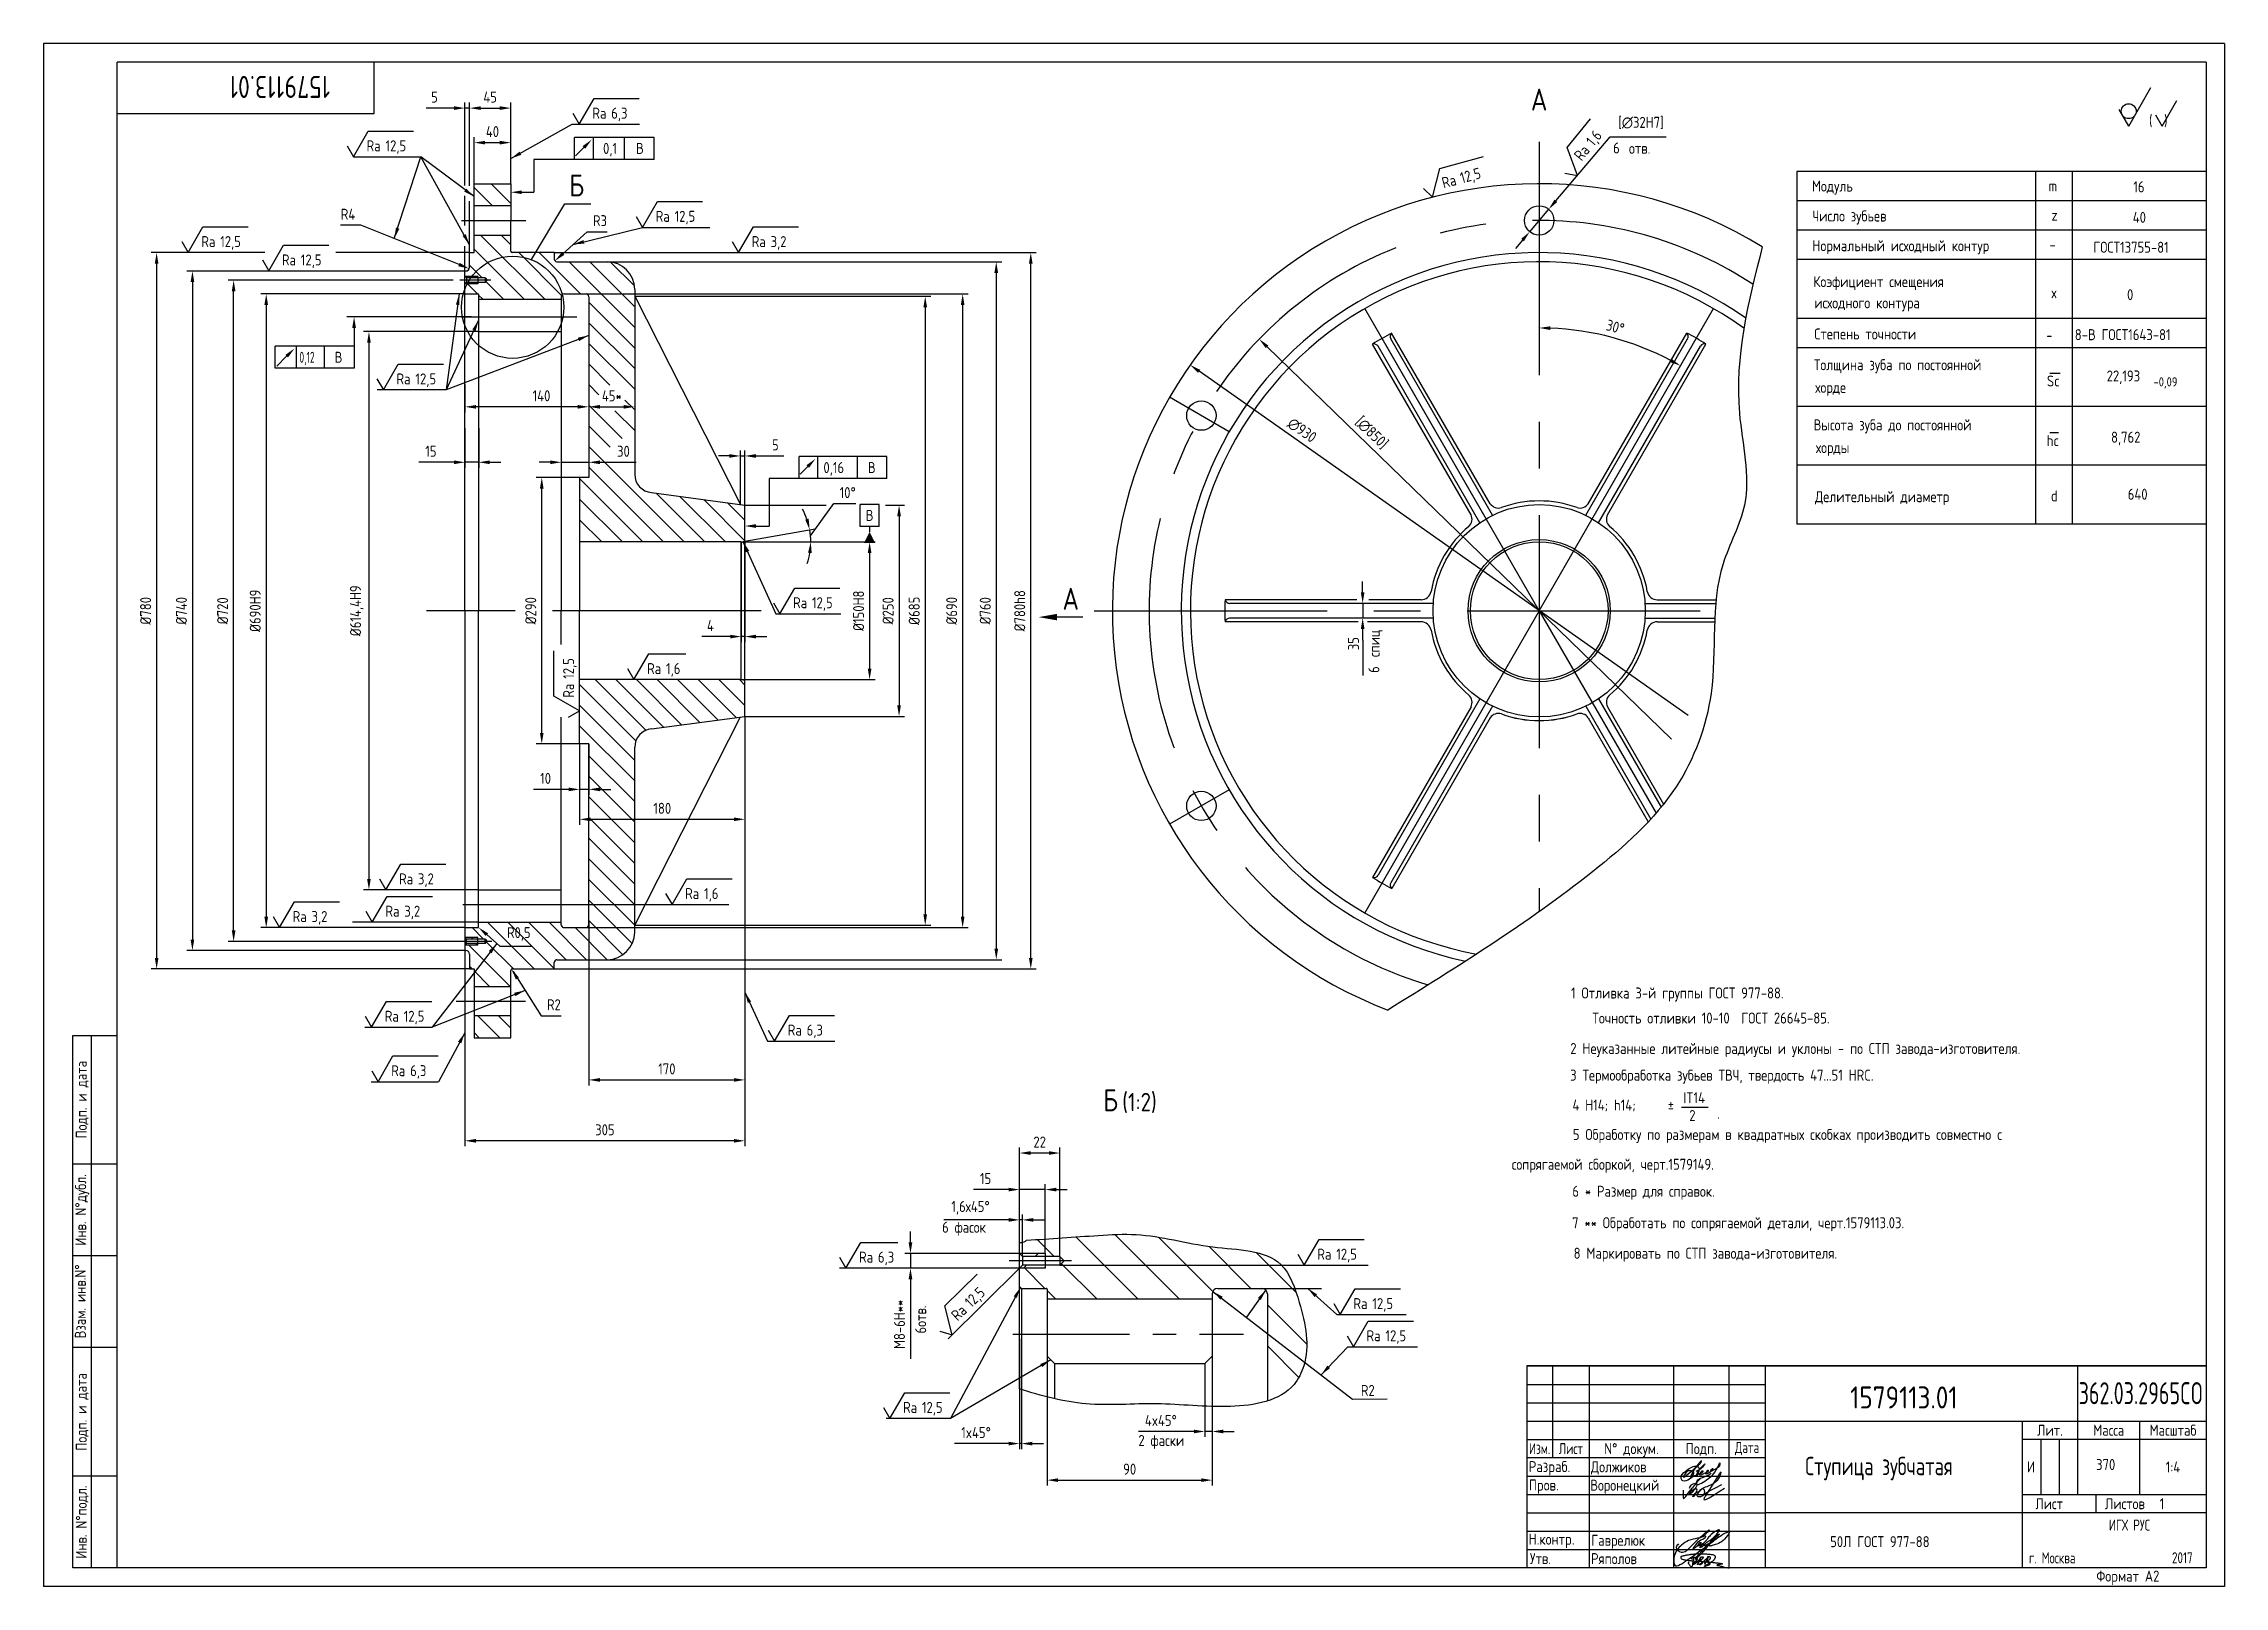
# Paper-space layout 'A2_01_MCad' of a CAD drawing. Header units: millimetres. Extents: x 0 to 594, y 0 to 420.
# The model-space entities are those that its viewports show. They can reach past a viewport. Long polylines and large blocks are cut down to what shows.
import ezdxf
from ezdxf.enums import TextEntityAlignment as Align

# ---------------------------------------------------------------- set-up
doc = ezdxf.new("R2010")
doc.units = ezdxf.units.MM
doc.linetypes.add('CENTER', pattern=[50.8, 31.75, -6.35, 6.35, -6.35])
for name, color, linetype in [('Bord', 1, 'Continuous'), ('Cen', 5, 'CENTER'), ('Con', 6, 'Continuous'), ('Cont', 6, 'Continuous'), ('Dim', 7, 'Continuous'), ('Hatch', 2, 'Continuous'), ('Text', 3, 'Continuous'), ('Textb', 6, 'Continuous'), ('Vporti', 7, 'Continuous')]:
    doc.layers.add(name, color=color, linetype=linetype)
doc.layers.get('Defpoints').off()
doc.styles.add('DIM', font='times.ttf', dxfattribs={"width": 0.8})
doc.styles.add('Style1', font='romans.shx', dxfattribs={"width": 0.8})
doc.dimstyles.new('Dia4', dxfattribs={"dimscale": 4, "dimtxt": 3, "dimasz": 3, "dimexe": 1.25, "dimexo": 0, "dimgap": 1.5, "dimtad": 1, "dimtoh": 1, "dimdec": 0, "dimrnd": 0.0005, "dimtxsty": 'Style1', "dimcen": 2.5, "dimse1": 1, "dimclrt": 3, "dimadec": 0, "dimazin": 0, "dimtfac": 1, "dimtdec": 0, "dimtmove": 0, "dimatfit": 2, "dimfxl": 1, "dimarcsym": 0})
doc.dimstyles.new('LIN 2', dxfattribs={"dimscale": 2, "dimtxt": 3, "dimasz": 3, "dimexe": 1.5, "dimexo": 0, "dimgap": 1.5, "dimtad": 1, "dimdec": 0, "dimrnd": 1, "dimdsep": 46, "dimtxsty": 'Style1', "dimcen": 0, "dimdle": 2, "dimclrd": 256, "dimclrt": 3, "dimadec": 0, "dimazin": 0, "dimtfac": 0.666667, "dimtdec": 0, "dimtmove": 0, "dimatfit": 2, "dimfxl": 1, "dimtvp": 0.833333, "dimtolj": 1, "dimtzin": 0, "dimarcsym": 0})
doc.dimstyles.new('LIN 4', dxfattribs={"dimscale": 4, "dimtxt": 3, "dimasz": 3, "dimexe": 1.5, "dimexo": 0, "dimgap": 1.5, "dimtad": 1, "dimdec": 0, "dimrnd": 1, "dimdsep": 46, "dimtxsty": 'Style1', "dimcen": 0, "dimdle": 2, "dimclrd": 256, "dimclrt": 3, "dimaunit": 1, "dimadec": 0, "dimazin": 0, "dimtfac": 0.666667, "dimtdec": 0, "dimtmove": 0, "dimatfit": 2, "dimfxl": 1, "dimtvp": 0.833333, "dimtolj": 1, "dimtzin": 0, "dimarcsym": 0})
doc.dimstyles.new('LIN2', dxfattribs={"dimscale": 2, "dimtxt": 3, "dimasz": 3, "dimexe": 1.5, "dimexo": 0, "dimgap": 1.5, "dimtad": 1, "dimdec": 4, "dimrnd": 1, "dimdsep": 46, "dimtxsty": 'DIM', "dimcen": 0, "dimdle": 2, "dimclrd": 256, "dimclrt": 3, "dimadec": 0, "dimazin": 0, "dimtfac": 0.666667, "dimtdec": 4, "dimtmove": 0, "dimatfit": 3, "dimfxl": 1, "dimtvp": 0.833333, "dimtolj": 1, "dimtzin": 0, "dimarcsym": 0})
doc.dimstyles.new('LIN4', dxfattribs={"dimscale": 4, "dimtxt": 3, "dimasz": 3, "dimexe": 1.25, "dimexo": 0, "dimgap": 1, "dimtad": 1, "dimdec": 0, "dimzin": 13, "dimdsep": 46, "dimtxsty": 'Style1', "dimcen": 2.5, "dimclrt": 3, "dimadec": 0, "dimazin": 0, "dimtfac": 1, "dimtofl": 0, "dimtmove": 1, "dimatfit": 3, "dimfxl": 1, "dimtolj": 1, "dimtzin": 13, "dimarcsym": 0})
pattern_1 = [(45, (25675.105, -7033.107), (-5.61266, 5.61266), [])]

psp = doc.layouts.new('A2_01_MCad')

# ---------------------------------------------------------------- texts
at = {"layer": 'Con', "style": 'Style1', "width": 0.75}
psp.add_text('1579113.01', height=6, rotation=180, dxfattribs=at).set_placement((78.04, 411.22))
at = {"layer": 'Con', "style": 'Style1', "width": 0.8}
psp.add_text('1579113.01', height=6, dxfattribs=at).set_placement((492.07, 48.43))
at = {"layer": 'Text', "style": 'Style1'}
for s, height, width, p in [('Модуль', 3, 0.8, (481.65, 379.72)), ('m', 3, 0.8, (546.13, 379.76)), ('16', 3, 0.8, (569.19, 379.51)), ('Число зубьев', 3, 0.8, (481.81, 371.57)), ('z', 3, 0.8, (546.89, 371.81)), ('40', 3, 0.8, (569.05, 371.2)), ('Нормальный исходный контур', 3, 0.8, (481.76, 363.48)), ('-', 3, 0.8, (546.34, 363.76)), ('ГОСТ13755-81', 3, 0.8, (558.32, 363.07)), ('Коэфициент смещения', 3, 0.8, (482.05, 353.71)), ('x', 3, 0.8, (546.74, 350.69)), ('0', 3, 0.8, (567.48, 350.15)), ('исходного контура', 3, 0.8, (482.3, 347.93)), ('Степень точности', 3, 0.8, (482.3, 339.46)), ('-', 3, 0.8, (545.47, 339.13)), ('8-В ГОСТ1643-81', 3, 0.8, (553.26, 339.27)), ('Толщина зуба по постоянной ', 3, 0.8, (482.18, 331.08)), ('хорде', 3, 0.8, (482.58, 324.91)), ('Sc', 3, 0.8, (545.66, 326.66)), ('22,193', 3, 0.8, (561.94, 328.02)), ('-0,09', 2.5, 0.8, (574.7, 326.67)), ('Высота зуба до постоянной', 3, 0.8, (482.11, 314.7)), ('хорды', 3, 0.8, (482.76, 308.53)), ('hc', 3, 0.8, (545.61, 310.41)), ('8,762', 3, 0.8, (563.13, 311.35)), ('Делительный диаметр', 3, 0.8, (482.49, 295.16)), ('d', 3, 0.8, (546.76, 295.36)), ('640', 3, 0.8, (567.67, 295.83)), ('1 Отливка 3-й группы ГОСТ 977-88.', 3, 0.8, (416.05, 160.04)), ('Точность отливки 10-10  ГОСТ 26645-85.', 3, 0.8, (421.86, 153.22)), ('2 Неуказанные литейные радиусы и уклоны - по СТП завода-изготовителя.', 3, 0.8, (415.84, 144.93)), ('3 Термообработка зубьев ТВЧ, твердость 47...51 HRC.', 3, 0.8, (415.8, 137.67)), ('4 H14; h14;', 3, 0.8, (416.43, 129.53)), ('%%P ', 3, 0.8, (442.39, 129.41)), ('IT14', 3, 0.8, (446.62, 131.53)), ('2', 3, 0.8, (448.25, 126.69)), ('.', 3, 0.8, (455.86, 127.31)), ('5 Обработку по размерам в квадратных скобках производить совместно c ', 3, 0.8, (416.54, 121.53)), ('сопрягаемой сборкой, черт.1579149.', 3, 0.8, (399.91, 113.4)), ('6 * Размер для справок.', 3, 0.8, (416.4, 106.06)), ('7 ** Обработать по сопрягаемой детали, черт.1579113.03. ', 3, 0.8, (416.34, 97.49)), ('8 Маркировать по СТП завода-изготовителя.', 3, 0.8, (416.75, 89.2)), ('Разpаб.', 3, 0.8, (404.53, 31.1)), ('Должиков', 3, 0.8, (421.44, 31.04)), ('370', 3, 0.8, (559.05, 31.66)), ('Пpов.', 3, 0.8, (404.53, 26.08)), ('Воронецкий', 3, 0.8, (421.29, 26.04)), ('Н.контp.', 3, 0.8, (404.47, 11.35)), ('Гаврелюк', 3, 0.8, (421.56, 11.04)), ('50Л ГОСТ 977-88', 3, 0.8, (486.62, 10.67)), ('Утв.', 3, 0.8, (404.84, 6.06)), ('Ряполов', 3, 0.8, (421.48, 6.04)), ('г. Москва', 3, 0.7, (540.77, 6.25)), ('Фоpмат А2', 3, 0.8, (559.11, 1.29))]:
    psp.add_text(s, height=height, dxfattribs=dict(at, width=width)).set_placement(p)
at = {"layer": 'Text', "style": 'Style1', "width": 0.8}
for s, p in [('Подп. и дата', (10.5, 132.5)), ('Инв. N%%dдубл.', (10.5, 102.5)), ('Взам. инв.N%%d ', (10, 78.38)), ('Подп. и дата', (10.5, 47.5)), ('Инв. N%%dподл.', (10.5, 17.5))]:
    psp.add_text(s, height=3, rotation=90, dxfattribs=at).set_placement(p, align=Align.MIDDLE)
at = {"layer": 'Text', "style": 'Style1'}
for s, width, p in [('Лит.', 0.8, (546.5, 42.5)), ('Масса', 0.8, (562.5, 42.5)), ('Масштаб', 0.8, (580, 42.5)), ('Изм.', 0.7, (407.5, 37.5)), ('Лист', 0.7, (416, 37.5)), ('N%%d докум.', 0.8, (432.5, 37.5)), ('Подп.', 0.8, (451.5, 37.5)), ('Лист', 0.8, (546.27, 22.5)), ('Листов', 0.8, (566.9, 22.5))]:
    psp.add_text(s, height=3, dxfattribs=dict(at, width=width)).set_placement(p, align=Align.MIDDLE_CENTER)
at = {"layer": 'Text', "style": 'Style1', "width": 0.7}
for s, p in [('Дата', (464, 37.5)), ('ИГХ РУС', (568.16, 16.69))]:
    psp.add_text(s, height=3, dxfattribs=at).set_placement(p, align=Align.MIDDLE)
at = {"layer": 'Text', "style": 'Style1'}
for tag, p, s, width in [('И', (540.24, 31.03), 'И', 0.8), ('2017', (579.73, 6.29), '', 0.7)]:
    psp.add_attdef(tag, p, s, height=3, dxfattribs=dict(at, width=width))
at = {"layer": 'Text', "style": 'Style1', "width": 0.8}
psp.add_attdef('1:4', text='', height=3, dxfattribs=at).set_placement((580, 32.5), align=Align.MIDDLE)
psp.add_attdef('1', text='', height=3, dxfattribs=at).set_placement((577, 22.5), align=Align.MIDDLE_CENTER)
at = {"layer": 'Textb', "style": 'Style1', "width": 0.7}
psp.add_text('Ступица зубчатая', height=5, dxfattribs=at).set_placement((479.82, 30.26))
at = {"layer": 'Textb', "style": 'Style1', "width": 0.493831}
psp.add_attdef('362.03.2965CO', text='', height=6, dxfattribs=at).set_placement((554.32, 49.59), (588.18, 49.59), align=Align.FIT)

msp = doc.modelspace()

# ---------------------------------------------------------------- texts
at = {"layer": 'Dim', "color": 3, "char_height": 12, "attachment_point": 5, "style": 'Style1'}
for s, insert, rotation in [('[∅850]', (35536.22642, -2608.02238), 315.88793591), ('∅930', (35460.42657, -2605.23024), 324.86258512)]:
    msp.add_mtext(s, dxfattribs=dict(at, insert=insert, rotation=rotation))
at = {"layer": 'Text', "style": 'Style1'}
for s, height, width, p in [('6 фасок', 6, 0.8, (36918.62221, -1645.81728)), ('R2', 6, 0.8, (37146.76144, -1734.65458)), ('2 фаски', 6, 0.8, (37025.55188, -1761.88995)), ('0,1', 12, 0.8, (34698.87189, -2304.30264)), ('В', 12, 0.8, (34734.80945, -2304.30264)), ('6', 12, 0.8, (35799.35786, -2303.80203)), ('отв.', 12, 0.8, (35816.64774, -2304.18243)), ('0,12', 12, 0.6, (34368.09345, -2531.76626)), ('В', 12, 0.8, (34406.44843, -2531.76626)), ('0,16', 12, 0.8, (34938.99101, -2651.86153)), ('В', 12, 0.8, (34987.40548, -2651.86153))]:
    msp.add_text(s, height=height, dxfattribs=dict(at, width=width)).set_placement(p)
at = {"layer": 'Text', "style": 'Style1', "width": 0.8}
for s, height, p in [('6отв.', 6, (36909.96734, -1700.67915)), ('спиц', 12, (35545.11294, -2852.19675)), ('6', 12, (35544.73254, -2869.48663))]:
    msp.add_text(s, height=height, rotation=90, dxfattribs=at).set_placement(p)
at = {"layer": 'Textb', "style": 'Style1', "width": 0.8}
msp.add_attdef('Б', (34661.97415, -2350.65229), 'А', height=24, dxfattribs=at)

# ---------------------------------------------------------------- blocks, each defined once
blk = doc.blocks.new('SHER08')
at = {"layer": 'Cont'}
for q in [(-15, -6.96), (-23.66, -12.96)]:
    blk.add_line((-21.06, -17.46), q, dxfattribs=at)
blk.add_circle((-21.06, -13.39), 2.03, dxfattribs=at)
at = {"layer": 'Text'}
for q in [(-7.92, -10.46), (-13.69, -14.46)]:
    blk.add_line((-11.96, -17.46), q, dxfattribs=at)
at = {"layer": 'Text', "style": 'Style1', "width": 0.8}
blk.add_text('(  )', height=3, dxfattribs=at).set_placement((-15.53, -17.46))
blk = doc.blocks.new('*D77')
at = {"layer": 'Dim', "color": 0, "lineweight": -2, "transparency": 16777216}
for p, q in [((34853.4, -2916.8), (34853.4, -3318.7)), ((34683.4, -3139.2), (34683.4, -3318.7))]:
    blk.add_line(p, q, dxfattribs=at)
at = {"layer": 'Dim', "lineweight": -2, "transparency": 16777216}
blk.add_line((34695.4, -3312.7), (34841.4, -3312.7), dxfattribs=at)
at = {"layer": 'Dim', "transparency": 16777216}
for points in [[(34695.4, -3310.7), (34695.4, -3314.7), (34683.4, -3312.7)], [(34841.4, -3310.7), (34841.4, -3314.7), (34853.4, -3312.7)]]:
    blk.add_solid(points, dxfattribs=at)
at = {"layer": 'Dim', "color": 3, "transparency": 16777216, "insert": (34768.4, -3300.7), "char_height": 12, "attachment_point": 5, "style": 'Style1'}
blk.add_mtext('\\A1;170', dxfattribs=at)
blk = doc.blocks.new('*D78')
at = {"layer": 'Dim', "color": 0, "lineweight": -2, "transparency": 16777216}
for p, q in [((34853.4, -2978), (34853.4, -3385)), ((34548.4, -3171.8), (34548.4, -3385))]:
    blk.add_line(p, q, dxfattribs=at)
at = {"layer": 'Dim', "lineweight": -2, "transparency": 16777216}
blk.add_line((34841.4, -3379), (34560.4, -3379), dxfattribs=at)
at = {"layer": 'Dim', "transparency": 16777216}
for points in [[(34560.4, -3377), (34560.4, -3381), (34548.4, -3379)], [(34841.4, -3377), (34841.4, -3381), (34853.4, -3379)]]:
    blk.add_solid(points, dxfattribs=at)
at = {"layer": 'Dim', "color": 3, "transparency": 16777216, "insert": (34700.9, -3367), "char_height": 12, "attachment_point": 5, "style": 'Style1'}
blk.add_mtext('\\A1;305', dxfattribs=at)
blk = doc.blocks.new('*D79')
at = {"layer": 'Dim', "color": 0, "lineweight": -2, "transparency": 16777216}
for p, q in [((34558.4, -2336.8), (34558.4, -2286)), ((34598.4, -2336.8), (34598.4, -2286))]:
    blk.add_line(p, q, dxfattribs=at)
at = {"layer": 'Dim', "lineweight": -2, "transparency": 16777216}
blk.add_line((34570.4, -2292), (34586.4, -2292), dxfattribs=at)
at = {"layer": 'Dim', "transparency": 16777216}
for points in [[(34570.4, -2290), (34570.4, -2294), (34558.4, -2292)], [(34586.4, -2290), (34586.4, -2294), (34598.4, -2292)]]:
    blk.add_solid(points, dxfattribs=at)
at = {"layer": 'Dim', "color": 3, "transparency": 16777216, "insert": (34578.4, -2280), "char_height": 12, "attachment_point": 5, "style": 'Style1'}
blk.add_mtext('\\A1;40', dxfattribs=at)
blk = doc.blocks.new('*D80')
at = {"layer": 'Dim', "color": 0, "lineweight": -2, "transparency": 16777216}
for p, q in [((34553.4, -2339.1), (34553.4, -2248.4)), ((34598.4, -2336.8), (34598.4, -2248.4))]:
    blk.add_line(p, q, dxfattribs=at)
at = {"layer": 'Dim', "lineweight": -2, "transparency": 16777216}
blk.add_line((34565.4, -2254.4), (34586.4, -2254.4), dxfattribs=at)
at = {"layer": 'Dim', "transparency": 16777216}
for points in [[(34565.4, -2252.4), (34565.4, -2256.4), (34553.4, -2254.4)], [(34586.4, -2252.4), (34586.4, -2256.4), (34598.4, -2254.4)]]:
    blk.add_solid(points, dxfattribs=at)
at = {"layer": 'Dim', "color": 3, "transparency": 16777216, "insert": (34575.9, -2242.4), "char_height": 12, "attachment_point": 5, "style": 'Style1'}
blk.add_mtext('\\A1;45', dxfattribs=at)
blk = doc.blocks.new('*D81')
at = {"layer": 'Dim', "lineweight": -2, "transparency": 16777216}
for p, q in [((34536.4, -2254.4), (34506, -2254.4)), ((34553.4, -2254.4), (34548.4, -2254.4)), ((34565.4, -2254.4), (34577.4, -2254.4))]:
    blk.add_line(p, q, dxfattribs=at)
at = {"layer": 'Dim', "color": 0, "lineweight": -2, "transparency": 16777216}
for p, q in [((34548.4, -2338.5), (34548.4, -2248.4)), ((34553.4, -2275.1), (34553.4, -2248.4))]:
    blk.add_line(p, q, dxfattribs=at)
at = {"layer": 'Dim', "transparency": 16777216}
for points in [[(34536.4, -2252.4), (34536.4, -2256.4), (34548.4, -2254.4)], [(34565.4, -2252.4), (34565.4, -2256.4), (34553.4, -2254.4)]]:
    blk.add_solid(points, dxfattribs=at)
at = {"layer": 'Dim', "color": 3, "transparency": 16777216, "insert": (34515.2, -2242.4), "char_height": 12, "attachment_point": 5, "style": 'Style1'}
blk.add_mtext('\\A1;5', dxfattribs=at)
blk = doc.blocks.new('*D82')
at = {"layer": 'Dim', "lineweight": -2, "transparency": 16777216}
for p, q in [((34836.5, -2633.2), (34824.5, -2633.2)), ((34848.5, -2633.2), (34853.4, -2633.2)), ((34865.4, -2633.2), (34895.8, -2633.2))]:
    blk.add_line(p, q, dxfattribs=at)
at = {"layer": 'Dim', "color": 0, "lineweight": -2, "transparency": 16777216}
for p, q in [((34848.5, -2686.1), (34848.5, -2627.2)), ((34853.4, -2686.8), (34853.4, -2627.2))]:
    blk.add_line(p, q, dxfattribs=at)
at = {"layer": 'Dim', "transparency": 16777216}
for points in [[(34836.5, -2631.2), (34836.5, -2635.2), (34848.5, -2633.2)], [(34865.4, -2631.2), (34865.4, -2635.2), (34853.4, -2633.2)]]:
    blk.add_solid(points, dxfattribs=at)
at = {"layer": 'Dim', "color": 3, "transparency": 16777216, "insert": (34886.6, -2621.2), "char_height": 12, "attachment_point": 5, "style": 'Style1'}
blk.add_mtext('\\A1;5', dxfattribs=at)
blk = doc.blocks.new('*D83')
at = {"layer": 'Dim', "color": 0, "lineweight": -2, "transparency": 16777216}
for p, q in [((34548.4, -2555.5), (34548.4, -2585.7)), ((34683.4, -2555.5), (34683.4, -2585.7))]:
    blk.add_line(p, q, dxfattribs=at)
at = {"layer": 'Dim', "lineweight": -2, "transparency": 16777216}
blk.add_line((34671.4, -2579.7), (34560.4, -2579.7), dxfattribs=at)
at = {"layer": 'Dim', "transparency": 16777216}
for points in [[(34560.4, -2577.7), (34560.4, -2581.7), (34548.4, -2579.7)], [(34671.4, -2577.7), (34671.4, -2581.7), (34683.4, -2579.7)]]:
    blk.add_solid(points, dxfattribs=at)
at = {"layer": 'Dim', "color": 3, "transparency": 16777216, "insert": (34631.8, -2567.7), "char_height": 12, "attachment_point": 5, "style": 'Style1'}
blk.add_mtext('\\A1;140', dxfattribs=at)
blk = doc.blocks.new('*D84')
at = {"layer": 'Dim', "color": 0, "lineweight": -2, "transparency": 16777216}
for p, q in [((34683.4, -2555.5), (34683.4, -2585.7)), ((34733.4, -2560.6), (34733.4, -2585.7))]:
    blk.add_line(p, q, dxfattribs=at)
at = {"layer": 'Dim', "lineweight": -2, "transparency": 16777216}
blk.add_line((34695.4, -2579.7), (34721.4, -2579.7), dxfattribs=at)
at = {"layer": 'Dim', "transparency": 16777216}
for points in [[(34695.4, -2577.7), (34695.4, -2581.7), (34683.4, -2579.7)], [(34721.4, -2577.7), (34721.4, -2581.7), (34733.4, -2579.7)]]:
    blk.add_solid(points, dxfattribs=at)
at = {"layer": 'Dim', "color": 3, "transparency": 16777216, "insert": (34708.4, -2567.7), "char_height": 12, "attachment_point": 5, "style": 'Style1'}
blk.add_mtext('\\A1;45*', dxfattribs=at)
blk = doc.blocks.new('*D85')
at = {"layer": 'Dim', "color": 0, "lineweight": -2, "transparency": 16777216}
for p, q in [((34548.4, -2602.8), (34548.4, -2646.1)), ((34563.4, -2602.8), (34563.4, -2646.1))]:
    blk.add_line(p, q, dxfattribs=at)
at = {"layer": 'Dim', "lineweight": -2, "transparency": 16777216}
for p, q in [((34536.4, -2640.1), (34498.2, -2640.1)), ((34563.4, -2640.1), (34548.4, -2640.1)), ((34575.4, -2640.1), (34587.4, -2640.1))]:
    blk.add_line(p, q, dxfattribs=at)
at = {"layer": 'Dim', "transparency": 16777216}
for points in [[(34536.4, -2638.1), (34536.4, -2642.1), (34548.4, -2640.1)], [(34575.4, -2638.1), (34575.4, -2642.1), (34563.4, -2640.1)]]:
    blk.add_solid(points, dxfattribs=at)
at = {"layer": 'Dim', "color": 3, "transparency": 16777216, "insert": (34511.3, -2628.1), "char_height": 12, "attachment_point": 5, "style": 'Style1'}
blk.add_mtext('\\A1;15', dxfattribs=at)
blk = doc.blocks.new('*D86')
at = {"layer": 'Dim', "color": 0, "lineweight": -2, "transparency": 16777216}
for p, q in [((34653.4, -2607.3), (34653.4, -2646.1)), ((34683.4, -2607.3), (34683.4, -2646.1))]:
    blk.add_line(p, q, dxfattribs=at)
at = {"layer": 'Dim', "lineweight": -2, "transparency": 16777216}
for p, q in [((34641.4, -2640.1), (34629.4, -2640.1)), ((34653.4, -2640.1), (34683.4, -2640.1)), ((34695.4, -2640.1), (34734.9, -2640.1))]:
    blk.add_line(p, q, dxfattribs=at)
at = {"layer": 'Dim', "transparency": 16777216}
for points in [[(34641.4, -2638.1), (34641.4, -2642.1), (34653.4, -2640.1)], [(34695.4, -2638.1), (34695.4, -2642.1), (34683.4, -2640.1)]]:
    blk.add_solid(points, dxfattribs=at)
at = {"layer": 'Dim', "color": 3, "transparency": 16777216, "insert": (34721.1, -2628.1), "char_height": 12, "attachment_point": 5, "style": 'Style1'}
blk.add_mtext('\\A1;30', dxfattribs=at)
blk = doc.blocks.new('*D87')
at = {"layer": 'Dim', "color": 0, "lineweight": -2, "transparency": 16777216}
for p, q in [((34849.4, -2726.8), (34995.3, -2726.8)), ((34849.4, -2876.8), (34995.3, -2876.8))]:
    blk.add_line(p, q, dxfattribs=at)
at = {"layer": 'Dim', "lineweight": -2, "transparency": 16777216}
blk.add_line((34989.3, -2738.8), (34989.3, -2864.8), dxfattribs=at)
at = {"layer": 'Dim', "transparency": 16777216}
for points in [[(34987.3, -2738.8), (34991.3, -2738.8), (34989.3, -2726.8)], [(34987.3, -2864.8), (34991.3, -2864.8), (34989.3, -2876.8)]]:
    blk.add_solid(points, dxfattribs=at)
at = {"layer": 'Dim', "color": 3, "transparency": 16777216, "insert": (34977.3, -2801.8), "char_height": 12, "attachment_point": 5, "rotation": 90, "style": 'Style1'}
blk.add_mtext('\\A1;%%c150H8', dxfattribs=at)
blk = doc.blocks.new('*D88')
at = {"layer": 'Dim', "color": 0, "lineweight": -2, "transparency": 16777216}
for p, q in [((34849.4, -2726.8), (34849.4, -2835.9)), ((34853.4, -2727.9), (34853.4, -2835.9))]:
    blk.add_line(p, q, dxfattribs=at)
at = {"layer": 'Dim', "lineweight": -2, "transparency": 16777216}
for p, q in [((34837.4, -2829.9), (34806.5, -2829.9)), ((34853.4, -2829.9), (34849.4, -2829.9)), ((34865.4, -2829.9), (34877.4, -2829.9))]:
    blk.add_line(p, q, dxfattribs=at)
at = {"layer": 'Dim', "transparency": 16777216}
for points in [[(34837.4, -2827.9), (34837.4, -2831.9), (34849.4, -2829.9)], [(34865.4, -2827.9), (34865.4, -2831.9), (34853.4, -2829.9)]]:
    blk.add_solid(points, dxfattribs=at)
at = {"layer": 'Dim', "color": 3, "transparency": 16777216, "insert": (34815.9, -2817.9), "char_height": 12, "attachment_point": 5, "style": 'Style1'}
blk.add_mtext('\\A1;4', dxfattribs=at)
blk = doc.blocks.new('sherISO_04')
at = {"layer": 'Text'}
blk.add_line((4.04, 7), (14.12, 7), dxfattribs=at)
blk.add_lwpolyline([(-1.73, 3), (0, 0), (4.04, 7)], dxfattribs=at)
at = {"layer": 'Text', "style": 'Style1', "width": 0.8}
blk.add_text('Ra', height=3, dxfattribs=at).set_placement((3.58, 1.5))
blk.add_attdef('3,2', (8.73, 1.5), '', height=3, dxfattribs=at)
blk = doc.blocks.new('*D89')
at = {"layer": 'Dim', "color": 0, "lineweight": -2, "transparency": 16777216}
for p, q in [((35006.7, -2686.8), (35027.4, -2686.8)), ((34853.4, -2916.8), (35027.4, -2916.8))]:
    blk.add_line(p, q, dxfattribs=at)
at = {"layer": 'Dim', "lineweight": -2, "transparency": 16777216}
blk.add_line((35021.4, -2698.8), (35021.4, -2904.8), dxfattribs=at)
at = {"layer": 'Dim', "transparency": 16777216}
for points in [[(35019.4, -2698.8), (35023.4, -2698.8), (35021.4, -2686.8)], [(35019.4, -2904.8), (35023.4, -2904.8), (35021.4, -2916.8)]]:
    blk.add_solid(points, dxfattribs=at)
at = {"layer": 'Dim', "color": 3, "transparency": 16777216, "insert": (35009.4, -2801.8), "char_height": 12, "attachment_point": 5, "rotation": 90, "style": 'Style1'}
blk.add_mtext('\\A1;%%c250', dxfattribs=at)
blk = doc.blocks.new('*D90')
at = {"layer": 'Dim', "color": 0, "lineweight": -2, "transparency": 16777216}
for p, q in [((34563.4, -2497.8), (34437.8, -2497.8)), ((34563.4, -3105.8), (34437.8, -3105.8))]:
    blk.add_line(p, q, dxfattribs=at)
at = {"layer": 'Dim', "lineweight": -2, "transparency": 16777216}
blk.add_line((34443.8, -2509.8), (34443.8, -3093.8), dxfattribs=at)
at = {"layer": 'Dim', "transparency": 16777216}
for points in [[(34441.8, -2509.8), (34445.8, -2509.8), (34443.8, -2497.8)], [(34441.8, -3093.8), (34445.8, -3093.8), (34443.8, -3105.8)]]:
    blk.add_solid(points, dxfattribs=at)
at = {"layer": 'Dim', "color": 3, "transparency": 16777216, "insert": (34430.6, -2801.8), "char_height": 12, "attachment_point": 5, "rotation": 90, "style": 'Style1'}
blk.add_mtext('\\A1;%%c614,4H9', dxfattribs=at)
blk = doc.blocks.new('*D91')
at = {"layer": 'Dim', "color": 0, "lineweight": -2, "transparency": 16777216}
for p, q in [((34548.4, -2456.8), (34325.9, -2456.8)), ((34548.4, -3146.8), (34325.9, -3146.8))]:
    blk.add_line(p, q, dxfattribs=at)
at = {"layer": 'Dim', "lineweight": -2, "transparency": 16777216}
blk.add_line((34331.9, -2468.8), (34331.9, -3134.8), dxfattribs=at)
at = {"layer": 'Dim', "transparency": 16777216}
for points in [[(34329.9, -2468.8), (34333.9, -2468.8), (34331.9, -2456.8)], [(34329.9, -3134.8), (34333.9, -3134.8), (34331.9, -3146.8)]]:
    blk.add_solid(points, dxfattribs=at)
at = {"layer": 'Dim', "color": 3, "transparency": 16777216, "insert": (34319.9, -2801.8), "char_height": 12, "attachment_point": 5, "rotation": 90, "style": 'Style1'}
blk.add_mtext('\\A1;%%c690H9', dxfattribs=at)
blk = doc.blocks.new('*D92')
at = {"layer": 'Dim', "color": 0, "lineweight": -2, "transparency": 16777216}
for p, q in [((34535.7, -2441.8), (34290.4, -2441.8)), ((34543.9, -3161.8), (34290.4, -3161.8))]:
    blk.add_line(p, q, dxfattribs=at)
at = {"layer": 'Dim', "lineweight": -2, "transparency": 16777216}
blk.add_line((34296.4, -3149.8), (34296.4, -2453.8), dxfattribs=at)
at = {"layer": 'Dim', "transparency": 16777216}
for points in [[(34294.4, -2453.8), (34298.4, -2453.8), (34296.4, -2441.8)], [(34294.4, -3149.8), (34298.4, -3149.8), (34296.4, -3161.8)]]:
    blk.add_solid(points, dxfattribs=at)
at = {"layer": 'Dim', "color": 3, "transparency": 16777216, "insert": (34284.4, -2801.8), "char_height": 12, "attachment_point": 5, "rotation": 90, "style": 'Style1'}
blk.add_mtext('\\A1;%%c720', dxfattribs=at)
blk = doc.blocks.new('*D93')
at = {"layer": 'Dim', "color": 0, "lineweight": -2, "transparency": 16777216}
for p, q in [((34548.4, -2431.8), (34245.5, -2431.8)), ((34548.4, -3171.8), (34245.5, -3171.8))]:
    blk.add_line(p, q, dxfattribs=at)
at = {"layer": 'Dim', "lineweight": -2, "transparency": 16777216}
blk.add_line((34251.5, -2443.8), (34251.5, -3159.8), dxfattribs=at)
at = {"layer": 'Dim', "transparency": 16777216}
for points in [[(34249.5, -2443.8), (34253.5, -2443.8), (34251.5, -2431.8)], [(34249.5, -3159.8), (34253.5, -3159.8), (34251.5, -3171.8)]]:
    blk.add_solid(points, dxfattribs=at)
at = {"layer": 'Dim', "color": 3, "transparency": 16777216, "insert": (34239.5, -2801.8), "char_height": 12, "attachment_point": 5, "rotation": 90, "style": 'Style1'}
blk.add_mtext('\\A1;%%c740', dxfattribs=at)
blk = doc.blocks.new('*D94')
at = {"layer": 'Dim', "color": 0, "lineweight": -2, "transparency": 16777216}
for p, q in [((34330.5, -2411.8), (34206.5, -2411.8)), ((34553.4, -3191.8), (34206.5, -3191.8))]:
    blk.add_line(p, q, dxfattribs=at)
at = {"layer": 'Dim', "lineweight": -2, "transparency": 16777216}
blk.add_line((34212.5, -2423.8), (34212.5, -3179.8), dxfattribs=at)
at = {"layer": 'Dim', "transparency": 16777216}
for points in [[(34210.5, -2423.8), (34214.5, -2423.8), (34212.5, -2411.8)], [(34210.5, -3179.8), (34214.5, -3179.8), (34212.5, -3191.8)]]:
    blk.add_solid(points, dxfattribs=at)
at = {"layer": 'Dim', "color": 3, "transparency": 16777216, "insert": (34200.5, -2801.8), "char_height": 12, "attachment_point": 5, "rotation": 90, "style": 'Style1'}
blk.add_mtext('\\A1;%%c780', dxfattribs=at)
blk = doc.blocks.new('SHERISO_01')
at = {"layer": 'Text'}
blk.add_line((4.04, 7), (16.36, 7), dxfattribs=at)
blk.add_lwpolyline([(-1.73, 3), (0, 0), (4.04, 7)], dxfattribs=at)
at = {"layer": 'Text', "style": 'Style1', "width": 0.8}
blk.add_text('Ra', height=3, dxfattribs=at).set_placement((3.58, 1.5))
blk.add_attdef('12,5', (8.73, 1.5), '', height=3, dxfattribs=at)
blk = doc.blocks.new('FORMA01')
at = {"layer": 'Bord'}
for p, q in [((-2.57, 4.21), (-2.57, 10.21)), ((-2.57, 10.21), (2.57, 10.21)), ((2.57, 4.21), (2.57, 10.21)), ((-2.57, 4.21), (2.57, 4.21)), ((0, 4.21), (0, 2.71))]:
    blk.add_line(p, q, dxfattribs=at)
blk.add_lwpolyline([(0, 2.71, 0, 3, 0), (0, -0.29, 3, 3, 0)], format="xyseb", dxfattribs=at)
at = {"layer": 'Text', "style": 'Style1', "width": 0.8}
blk.add_attdef('А', text='', height=3, dxfattribs=at).set_placement((0, 7.21), align=Align.MIDDLE)
blk = doc.blocks.new('*D95')
at = {"layer": 'Dim', "color": 0, "lineweight": -2, "transparency": 16777216}
for p, q in [((34435, -2382), (34413, -2382)), ((34545.6, -2426.3), (34435, -2382)), ((34541.9, -2424.8), (34545.6, -2426.3))]:
    blk.add_line(p, q, dxfattribs=at)
at = {"layer": 'Dim', "color": 0, "transparency": 16777216}
blk.add_solid([(34542.7, -2422.9), (34541.2, -2426.6), (34553.1, -2429.3)], dxfattribs=at)
at = {"layer": 'Dim', "color": 3, "transparency": 16777216, "insert": (34421, -2370), "char_height": 12, "attachment_point": 5, "style": 'Style1'}
blk.add_mtext('R4', dxfattribs=at)
blk = doc.blocks.new('*D96')
at = {"layer": 'Dim', "color": 0, "lineweight": -2, "transparency": 16777216}
for p, q in [((34650.9, -2416.8), (34681.7, -2389)), ((34681.7, -2389), (34703.3, -2389)), ((34655.3, -2412.7), (34650.9, -2416.8))]:
    blk.add_line(p, q, dxfattribs=at)
at = {"layer": 'Dim', "color": 0, "transparency": 16777216}
blk.add_solid([(34654, -2411.3), (34656.7, -2414.2), (34646.4, -2420.8)], dxfattribs=at)
at = {"layer": 'Dim', "color": 3, "transparency": 16777216, "insert": (34695.5, -2377), "char_height": 12, "attachment_point": 5, "style": 'Style1'}
blk.add_mtext('R3', dxfattribs=at)
blk = doc.blocks.new('*D97')
at = {"layer": 'Dim', "color": 0, "lineweight": -2, "transparency": 16777216}
for p, q in [((34605.6, -3202.1), (34600.8, -3194.7)), ((34600.8, -3194.7), (34631.6, -3242.8)), ((34631.6, -3242.8), (34653.1, -3242.8))]:
    blk.add_line(p, q, dxfattribs=at)
at = {"layer": 'Dim', "color": 0, "transparency": 16777216}
blk.add_solid([(34607.2, -3201.1), (34603.9, -3203.2), (34599.1, -3192)], dxfattribs=at)
at = {"layer": 'Dim', "color": 3, "transparency": 16777216, "insert": (34645.3, -3230.8), "char_height": 12, "attachment_point": 5, "style": 'Style1'}
blk.add_mtext('R2', dxfattribs=at)
blk = doc.blocks.new('*D98')
at = {"layer": 'Dim', "color": 0, "lineweight": -2, "transparency": 16777216}
for p, q in [((34562.9, -3146.3), (34563.2, -3146.6)), ((34572.3, -3154.5), (34586.5, -3166.9)), ((34586.5, -3166.9), (34621.7, -3166.9))]:
    blk.add_line(p, q, dxfattribs=at)
at = {"layer": 'Dim', "color": 0, "transparency": 16777216}
blk.add_solid([(34573.6, -3153), (34571, -3156), (34563.2, -3146.6)], dxfattribs=at)
at = {"layer": 'Dim', "color": 3, "transparency": 16777216, "insert": (34607.1, -3153.7), "char_height": 12, "attachment_point": 5, "style": 'Style1'}
blk.add_mtext('R0,5', dxfattribs=at)
blk = doc.blocks.new('*D100')
at = {"layer": 'Dim', "color": 0, "lineweight": -2, "transparency": 16777216}
for p, q in [((34733.4, -2459.3), (35055.9, -2459.3)), ((34733.4, -3144.3), (35055.9, -3144.3))]:
    blk.add_line(p, q, dxfattribs=at)
at = {"layer": 'Dim', "lineweight": -2, "transparency": 16777216}
blk.add_line((35049.9, -2471.3), (35049.9, -3132.3), dxfattribs=at)
at = {"layer": 'Dim', "transparency": 16777216}
for points in [[(35047.9, -2471.3), (35051.9, -2471.3), (35049.9, -2459.3)], [(35047.9, -3132.3), (35051.9, -3132.3), (35049.9, -3144.3)]]:
    blk.add_solid(points, dxfattribs=at)
at = {"layer": 'Dim', "color": 3, "transparency": 16777216, "insert": (35037.9, -2801.8), "char_height": 12, "attachment_point": 5, "rotation": 90, "style": 'Style1'}
blk.add_mtext('\\A1;%%c685', dxfattribs=at)
blk = doc.blocks.new('*D101')
at = {"layer": 'Dim', "color": 0, "lineweight": -2, "transparency": 16777216}
for p, q in [((34678.2, -2456.8), (35096.7, -2456.8)), ((34675.6, -3146.8), (35096.7, -3146.8))]:
    blk.add_line(p, q, dxfattribs=at)
at = {"layer": 'Dim', "lineweight": -2, "transparency": 16777216}
blk.add_line((35090.7, -3134.8), (35090.7, -2468.8), dxfattribs=at)
at = {"layer": 'Dim', "transparency": 16777216}
for points in [[(35088.7, -2468.8), (35092.7, -2468.8), (35090.7, -2456.8)], [(35088.7, -3134.8), (35092.7, -3134.8), (35090.7, -3146.8)]]:
    blk.add_solid(points, dxfattribs=at)
at = {"layer": 'Dim', "color": 3, "transparency": 16777216, "insert": (35078.7, -2801.8), "char_height": 12, "attachment_point": 5, "rotation": 90, "style": 'Style1'}
blk.add_mtext('\\A1;%%c690', dxfattribs=at)
blk = doc.blocks.new('*D102')
at = {"layer": 'Dim', "color": 0, "lineweight": -2, "transparency": 16777216}
for p, q in [((34684.3, -2421.8), (35133.3, -2421.8)), ((34676, -3181.8), (35133.3, -3181.8))]:
    blk.add_line(p, q, dxfattribs=at)
at = {"layer": 'Dim', "lineweight": -2, "transparency": 16777216}
blk.add_line((35127.3, -2433.8), (35127.3, -3169.8), dxfattribs=at)
at = {"layer": 'Dim', "transparency": 16777216}
for points in [[(35125.3, -2433.8), (35129.3, -2433.8), (35127.3, -2421.8)], [(35125.3, -3169.8), (35129.3, -3169.8), (35127.3, -3181.8)]]:
    blk.add_solid(points, dxfattribs=at)
at = {"layer": 'Dim', "color": 3, "transparency": 16777216, "insert": (35115.3, -2801.8), "char_height": 12, "attachment_point": 5, "rotation": 90, "style": 'Style1'}
blk.add_mtext('\\A1;%%c760', dxfattribs=at)
blk = doc.blocks.new('razrez15')
at = {"layer": 'Text'}
blk.add_lwpolyline([(0, 0, 0, 1.76, 0), (5, 0, 1.76, 1.76, 0)], format="xyseb", dxfattribs=at)
blk.add_lwpolyline([(0, 0, 0, 1.76, 0), (5, 0, 1.76, 1.76, 0)], format="xyseb", dxfattribs=at)
blk.add_lwpolyline([(12, 0), (5, 0)], dxfattribs=at)
blk.add_lwpolyline([(12, 0), (5, 0)], dxfattribs=at)
at = {"layer": 'Textb', "style": 'Style1', "width": 0.8}
blk.add_attdef('A', (6.5, 2), '', height=6, dxfattribs=at)
blk = doc.blocks.new('*D103')
at = {"layer": 'Dim', "color": 0, "lineweight": -2, "transparency": 16777216}
for p, q in [((35737, -2355.4), (35796.3, -2285.7)), ((35796.3, -2285.7), (35857.1, -2285.7)), ((35708.5, -2389), (35729.2, -2364.6)), ((35700.7, -2398.1), (35692.9, -2407.2))]:
    blk.add_line(p, q, dxfattribs=at)
at = {"layer": 'Dim', "color": 0, "transparency": 16777216}
for points in [[(35735.4, -2354.1), (35738.5, -2356.7), (35729.2, -2364.6)], [(35699.2, -2396.8), (35702.2, -2399.4), (35708.5, -2389)]]:
    blk.add_solid(points, dxfattribs=at)
at = {"layer": 'Dim', "color": 3, "transparency": 16777216, "insert": (35829.7, -2270.5), "char_height": 12, "attachment_point": 5, "style": 'Style1'}
blk.add_mtext('[∅32H7]', dxfattribs=at)
blk = doc.blocks.new('*D104')
at = {"layer": 'Dim', "color": 0, "lineweight": -2, "transparency": 16777216}
for p, q in [((35526.5, -2781.8), (35526.5, -2769.8)), ((35526.5, -2793.8), (35521.5, -2793.8)), ((35526.5, -2809.8), (35521.5, -2809.8)), ((35526.5, -2821.8), (35526.5, -2833.8))]:
    blk.add_line(p, q, dxfattribs=at)
at = {"layer": 'Dim', "color": 0, "transparency": 16777216}
for points in [[(35524.5, -2781.8), (35528.5, -2781.8), (35526.5, -2793.8)], [(35524.5, -2821.8), (35528.5, -2821.8), (35526.5, -2809.8)]]:
    blk.add_solid(points, dxfattribs=at)
at = {"layer": 'Dim', "color": 3, "transparency": 16777216, "insert": (35516.5, -2837.6), "char_height": 12, "attachment_point": 5, "rotation": 90, "style": 'Style1'}
blk.add_mtext('\\A1;35', dxfattribs=at)
blk = doc.blocks.new('ZNAK01')
at = {"layer": 'Textb', "style": 'Style1', "width": 0.8}
blk.add_attdef('А', text='', height=6, dxfattribs=at).set_placement((3.95, -0.02), align=Align.RIGHT)
blk.add_attdef('SC(1)', (5.07, -0.02), '', height=5, dxfattribs=at)
blk = doc.blocks.new('*D105')
at = {"layer": 'Dim', "color": 0, "lineweight": -2, "transparency": 16777216}
for p, q in [((36975.8, -1729.6), (36975.8, -1783.5)), ((37065.8, -1729.6), (37065.8, -1783.5))]:
    blk.add_line(p, q, dxfattribs=at)
at = {"layer": 'Dim', "lineweight": -2, "transparency": 16777216}
blk.add_line((36981.8, -1780.5), (37059.8, -1780.5), dxfattribs=at)
at = {"layer": 'Dim', "transparency": 16777216}
for points in [[(36981.8, -1779.5), (36981.8, -1781.5), (36975.8, -1780.5)], [(37059.8, -1779.5), (37059.8, -1781.5), (37065.8, -1780.5)]]:
    blk.add_solid(points, dxfattribs=at)
at = {"layer": 'Dim', "color": 3, "transparency": 16777216, "insert": (37020.8, -1774.5), "char_height": 6, "attachment_point": 5, "style": 'Style1'}
blk.add_mtext('\\A1;90', dxfattribs=at)
blk = doc.blocks.new('*D106')
at = {"layer": 'Dim', "lineweight": -2, "transparency": 16777216}
for p, q in [((36954.8, -1622.3), (36935.7, -1622.3)), ((36974.8, -1622.3), (36960.8, -1622.3)), ((36980.8, -1622.3), (36986.8, -1622.3))]:
    blk.add_line(p, q, dxfattribs=at)
at = {"layer": 'Dim', "color": 0, "lineweight": -2, "transparency": 16777216}
for p, q in [((36960.8, -1657.1), (36960.8, -1619.3)), ((36974.8, -1657.1), (36974.8, -1619.3))]:
    blk.add_line(p, q, dxfattribs=at)
at = {"layer": 'Dim', "transparency": 16777216}
for points in [[(36954.8, -1621.3), (36954.8, -1623.3), (36960.8, -1622.3)], [(36980.8, -1621.3), (36980.8, -1623.3), (36974.8, -1622.3)]]:
    blk.add_solid(points, dxfattribs=at)
at = {"layer": 'Dim', "color": 3, "transparency": 16777216, "insert": (36942.3, -1616.3), "char_height": 6, "attachment_point": 5, "style": 'Style1'}
blk.add_mtext('\\A1;15', dxfattribs=at)
blk = doc.blocks.new('*D107')
at = {"layer": 'Dim', "color": 0, "lineweight": -2, "transparency": 16777216}
for p, q in [((36960.8, -1657.1), (36960.8, -1599.4)), ((36982.8, -1658.7), (36982.8, -1599.4))]:
    blk.add_line(p, q, dxfattribs=at)
at = {"layer": 'Dim', "lineweight": -2, "transparency": 16777216}
blk.add_line((36976.8, -1602.4), (36966.8, -1602.4), dxfattribs=at)
at = {"layer": 'Dim', "transparency": 16777216}
for points in [[(36966.8, -1601.4), (36966.8, -1603.4), (36960.8, -1602.4)], [(36976.8, -1601.4), (36976.8, -1603.4), (36982.8, -1602.4)]]:
    blk.add_solid(points, dxfattribs=at)
at = {"layer": 'Dim', "color": 3, "transparency": 16777216, "insert": (36971.8, -1596.4), "char_height": 6, "attachment_point": 5, "style": 'Style1'}
blk.add_mtext('\\A1;22', dxfattribs=at)
blk = doc.blocks.new('*D108')
at = {"layer": 'Dim', "lineweight": -2, "transparency": 16777216}
for p, q in [((36954.8, -1638.8), (36919.5, -1638.8)), ((36962.4, -1638.8), (36960.8, -1638.8)), ((36968.4, -1638.8), (36974.4, -1638.8))]:
    blk.add_line(p, q, dxfattribs=at)
at = {"layer": 'Dim', "color": 0, "lineweight": -2, "transparency": 16777216}
for p, q in [((36960.8, -1659.1), (36960.8, -1635.8)), ((36962.4, -1658.7), (36962.4, -1635.8))]:
    blk.add_line(p, q, dxfattribs=at)
at = {"layer": 'Dim', "transparency": 16777216}
for points in [[(36954.8, -1637.8), (36954.8, -1639.8), (36960.8, -1638.8)], [(36968.4, -1637.8), (36968.4, -1639.8), (36962.4, -1638.8)]]:
    blk.add_solid(points, dxfattribs=at)
at = {"layer": 'Dim', "color": 3, "transparency": 16777216, "insert": (36934.1, -1632.2), "char_height": 6, "attachment_point": 5, "style": 'Style1'}
blk.add_mtext('\\A1;1,6х45%%d', dxfattribs=at)
blk = doc.blocks.new('*D109')
at = {"layer": 'Dim', "lineweight": -2, "transparency": 16777216}
for p, q in [((36901.4, -1651.1), (36901.4, -1645.1)), ((36901.4, -1657.1), (36901.4, -1665.1)), ((36901.4, -1671.1), (36901.4, -1714.4))]:
    blk.add_line(p, q, dxfattribs=at)
at = {"layer": 'Dim', "color": 0, "lineweight": -2, "transparency": 16777216}
for p, q in [((36960.8, -1657.1), (36898.4, -1657.1)), ((36960.8, -1665.1), (36898.4, -1665.1))]:
    blk.add_line(p, q, dxfattribs=at)
at = {"layer": 'Dim', "transparency": 16777216}
for points in [[(36900.4, -1651.1), (36902.4, -1651.1), (36901.4, -1657.1)], [(36900.4, -1671.1), (36902.4, -1671.1), (36901.4, -1665.1)]]:
    blk.add_solid(points, dxfattribs=at)
at = {"layer": 'Dim', "color": 3, "transparency": 16777216, "insert": (36895.4, -1695.7), "char_height": 6, "attachment_point": 5, "rotation": 90, "style": 'Style1'}
blk.add_mtext('\\A1;M8-6H**', dxfattribs=at)
blk = doc.blocks.new('SHERISO_03')
at = {"layer": 'Text'}
blk.add_line((4.04, 7), (14.12, 7), dxfattribs=at)
blk.add_lwpolyline([(-1.73, 3), (0, 0), (4.04, 7)], dxfattribs=at)
at = {"layer": 'Text', "style": 'Style1', "width": 0.8}
blk.add_text('Ra', height=3, dxfattribs=at).set_placement((3.58, 1.5))
blk.add_attdef('6,3', (8.73, 1.5), '', height=3, dxfattribs=at)
blk = doc.blocks.new('*D110')
at = {"layer": 'Dim', "color": 0, "lineweight": -2, "transparency": 16777216}
for p, q in [((37061.8, -1728.7), (37061.8, -1757)), ((37065.8, -1729.3), (37065.8, -1757))]:
    blk.add_line(p, q, dxfattribs=at)
at = {"layer": 'Dim', "lineweight": -2, "transparency": 16777216}
for p, q in [((37055.8, -1754), (37025.7, -1754)), ((37065.8, -1754), (37061.8, -1754)), ((37071.8, -1754), (37077.8, -1754))]:
    blk.add_line(p, q, dxfattribs=at)
at = {"layer": 'Dim', "transparency": 16777216}
for points in [[(37055.8, -1753), (37055.8, -1755), (37061.8, -1754)], [(37071.8, -1753), (37071.8, -1755), (37065.8, -1754)]]:
    blk.add_solid(points, dxfattribs=at)
at = {"layer": 'Dim', "color": 3, "transparency": 16777216, "insert": (37037.8, -1748), "char_height": 6, "attachment_point": 5, "style": 'Style1'}
blk.add_mtext('\\A1;4x45%%d', dxfattribs=at)
blk = doc.blocks.new('*D113')
at = {"layer": 'Dim', "color": 0, "lineweight": -2, "transparency": 16777216}
for p, q in [((34673.4, -2946.8), (34673.4, -3002.3)), ((34683.4, -2946.8), (34683.4, -3002.3))]:
    blk.add_line(p, q, dxfattribs=at)
at = {"layer": 'Dim', "lineweight": -2, "transparency": 16777216}
for p, q in [((34661.4, -2996.3), (34623.2, -2996.3)), ((34683.4, -2996.3), (34673.4, -2996.3)), ((34695.4, -2996.3), (34707.4, -2996.3))]:
    blk.add_line(p, q, dxfattribs=at)
at = {"layer": 'Dim', "transparency": 16777216}
for points in [[(34661.4, -2994.3), (34661.4, -2998.3), (34673.4, -2996.3)], [(34695.4, -2994.3), (34695.4, -2998.3), (34683.4, -2996.3)]]:
    blk.add_solid(points, dxfattribs=at)
at = {"layer": 'Dim', "color": 3, "transparency": 16777216, "insert": (34636.3, -2984.3), "char_height": 12, "attachment_point": 5, "style": 'Style1'}
blk.add_mtext('\\A1;10', dxfattribs=at)
blk = doc.blocks.new('*D114')
at = {"layer": 'Dim', "color": 0, "lineweight": -2, "transparency": 16777216}
for p, q in [((34673.4, -2656.8), (34626.1, -2656.8)), ((34673.4, -2946.8), (34626.1, -2946.8))]:
    blk.add_line(p, q, dxfattribs=at)
at = {"layer": 'Dim', "lineweight": -2, "transparency": 16777216}
blk.add_line((34632.1, -2934.8), (34632.1, -2668.8), dxfattribs=at)
at = {"layer": 'Dim', "transparency": 16777216}
for points in [[(34630.1, -2668.8), (34634.1, -2668.8), (34632.1, -2656.8)], [(34630.1, -2934.8), (34634.1, -2934.8), (34632.1, -2946.8)]]:
    blk.add_solid(points, dxfattribs=at)
at = {"layer": 'Dim', "color": 3, "transparency": 16777216, "insert": (34620.1, -2801.8), "char_height": 12, "attachment_point": 5, "rotation": 90, "style": 'Style1'}
blk.add_mtext('\\A1;%%c290', dxfattribs=at)
blk = doc.blocks.new('*D115')
at = {"layer": 'Dim', "color": 0, "lineweight": -2, "transparency": 16777216}
for p, q in [((34853.4, -2916.8), (34853.4, -3034.9)), ((34673.4, -2974.5), (34673.4, -3034.9))]:
    blk.add_line(p, q, dxfattribs=at)
at = {"layer": 'Dim', "lineweight": -2, "transparency": 16777216}
blk.add_line((34685.4, -3028.9), (34841.4, -3028.9), dxfattribs=at)
at = {"layer": 'Dim', "transparency": 16777216}
for points in [[(34685.4, -3026.9), (34685.4, -3030.9), (34673.4, -3028.9)], [(34841.4, -3026.9), (34841.4, -3030.9), (34853.4, -3028.9)]]:
    blk.add_solid(points, dxfattribs=at)
at = {"layer": 'Dim', "color": 3, "transparency": 16777216, "insert": (34763.4, -3016.9), "char_height": 12, "attachment_point": 5, "style": 'Style1'}
blk.add_mtext('\\A1;180', dxfattribs=at)
blk = doc.blocks.new('*D116')
at = {"layer": 'Dim', "linetype": 'ByBlock', "lineweight": -2, "transparency": 16777216}
for p, q in [((34924.9, -2720.2), (34950.5, -2685.1)), ((34950.5, -2685.1), (34974.3, -2685.1))]:
    blk.add_line(p, q, dxfattribs=at)
at = {"layer": 'Dim', "color": 0, "linetype": 'ByBlock', "lineweight": -2, "transparency": 16777216}
for p, q in [((34853.4, -2726.1), (34929.9, -2712.6)), ((34849.4, -2726.8), (34931.2, -2726.8))]:
    blk.add_line(p, q, dxfattribs=at)
at = {"layer": 'Dim', "linetype": 'ByBlock', "lineweight": -2, "transparency": 16777216}
for start, end in [(19.0798, 28.1596), (360, 10), (341.8404, 350.9202)]:
    blk.add_arc((34849.4, -2726.8), 75.8, start, end, dxfattribs=at)
at = {"layer": 'Dim', "transparency": 16777216}
for points in [[(34922.9, -2701.5), (34919.1, -2702.5), (34924, -2713.6)], [(34922.2, -2738.6), (34926.2, -2738.9), (34925.2, -2726.8)]]:
    blk.add_solid(points, dxfattribs=at)
at = {"layer": 'Dim', "color": 3, "transparency": 16777216, "insert": (34965.4, -2673.1), "char_height": 12, "attachment_point": 5, "style": 'Style1'}
blk.add_mtext('\\A1;10°', dxfattribs=at)
blk = doc.blocks.new('*D117')
at = {"layer": 'Dim', "color": 0, "lineweight": -2, "transparency": 16777216}
for p, q in [((34645.7, -2411.8), (35170.9, -2411.8)), ((34645.7, -3191.8), (35170.9, -3191.8))]:
    blk.add_line(p, q, dxfattribs=at)
at = {"layer": 'Dim', "lineweight": -2, "transparency": 16777216}
blk.add_line((35164.9, -3179.8), (35164.9, -2423.8), dxfattribs=at)
at = {"layer": 'Dim', "transparency": 16777216}
for points in [[(35162.9, -2423.8), (35166.9, -2423.8), (35164.9, -2411.8)], [(35162.9, -3179.8), (35166.9, -3179.8), (35164.9, -3191.8)]]:
    blk.add_solid(points, dxfattribs=at)
at = {"layer": 'Dim', "color": 3, "transparency": 16777216, "insert": (35152.9, -2801.8), "char_height": 12, "attachment_point": 5, "rotation": 90, "style": 'Style1'}
blk.add_mtext('\\A1;%%c780h8', dxfattribs=at)
blk = doc.blocks.new('*D118')
at = {"layer": 'Dim', "linetype": 'ByBlock', "lineweight": -2, "transparency": 16777216}
blk.add_arc((35718.8, -2801.8), 308, 62.2324, 87.7676, dxfattribs=at)
at = {"layer": 'Dim', "transparency": 16777216}
for points in [[(35730.8, -2496), (35730.9, -2492), (35718.8, -2493.8)], [(35863.3, -2527.5), (35861.4, -2531), (35872.8, -2535)]]:
    blk.add_solid(points, dxfattribs=at)
at = {"layer": 'Dim', "color": 3, "transparency": 16777216, "insert": (35801.7, -2492.7), "char_height": 12, "attachment_point": 5, "rotation": 345, "style": 'Style1'}
blk.add_mtext('\\A1;30°', dxfattribs=at)
blk = doc.blocks.new('*D119')
at = {"layer": 'Dim', "color": 0, "lineweight": -2, "transparency": 16777216}
for p, q in [((36960.8, -1703.6), (36960.8, -1763.6)), ((36961.8, -1703.6), (36961.8, -1763.6))]:
    blk.add_line(p, q, dxfattribs=at)
at = {"layer": 'Dim', "lineweight": -2, "transparency": 16777216}
for p, q in [((36954.8, -1760.6), (36925.4, -1760.6)), ((36961.8, -1760.6), (36960.8, -1760.6)), ((36967.8, -1760.6), (36973.8, -1760.6))]:
    blk.add_line(p, q, dxfattribs=at)
at = {"layer": 'Dim', "transparency": 16777216}
for points in [[(36954.8, -1759.6), (36954.8, -1761.6), (36960.8, -1760.6)], [(36967.8, -1759.6), (36967.8, -1761.6), (36961.8, -1760.6)]]:
    blk.add_solid(points, dxfattribs=at)
at = {"layer": 'Dim', "color": 3, "transparency": 16777216, "insert": (36937.1, -1754.6), "char_height": 6, "attachment_point": 5, "style": 'Style1'}
blk.add_mtext('\\A1;1x45%%d', dxfattribs=at)

# ---------------------------------------------------------------- dimensions: what is measured, and where the dimension line sits
at = {"layer": 'Dim'}
for base, p1, p2, dimstyle, picture, middle in [((36960.80039, -1602.42763), (36982.80039, -1658.6729), (36960.80039, -1657.0729), 'LIN 2', '*D107', (36971.80039, -1596.42763)), ((37065.80039, -1780.505), (36975.80039, -1729.61411), (37065.80039, -1729.61411), 'LIN 2', '*D105', (37020.80039, -1774.505)), ((34548.35785, -2254.44039), (34553.35785, -2275.08905), (34548.35785, -2338.51331), 'LIN 4', '*D81', (34515.15785, -2242.44039)), ((34598.35785, -2254.44039), (34553.35785, -2339.07344), (34598.35785, -2336.76299), 'LIN 4', '*D80', (34575.85785, -2242.44039)), ((34598.35785, -2292.01952), (34558.35785, -2336.76299), (34598.35785, -2336.76299), 'LIN 4', '*D79', (34578.35785, -2280.01952)), ((34548.35785, -2640.13611), (34563.35785, -2602.82027), (34548.35785, -2602.82027), 'LIN 4', '*D85', (34511.27214, -2628.13611)), ((34683.35785, -2640.13611), (34653.35785, -2607.27087), (34683.35785, -2607.27087), 'LIN 4', '*D86', (34721.12928, -2628.13611)), ((34853.35785, -2633.19129), (34848.52869, -2686.11772), (34853.35785, -2686.7668), 'LIN 4', '*D82', (34886.55785, -2621.19129)), ((34853.35785, -3028.92729), (34673.35785, -2974.54832), (34853.35785, -2916.7668), 'LIN 4', '*D115', (34763.35785, -3016.92729)), ((34853.35785, -3312.71093), (34683.35785, -3139.20798), (34853.35785, -2916.7668), 'LIN 4', '*D77', (34768.35785, -3300.71093)), ((34673.35785, -2996.33199), (34683.35785, -2946.76464), (34673.35785, -2946.76464), 'LIN 4', '*D113', (34636.27214, -2984.33199)), ((34548.35785, -3378.99918), (34853.35785, -2977.96478), (34548.35785, -3171.76299), 'LIN 4', '*D78', (34700.85785, -3366.99918))]:
    dim = msp.add_linear_dim(base=base, p1=p1, p2=p2, dimstyle=dimstyle, dxfattribs=at)
    dim.commit()
    dim.dimension.update_dxf_attribs({"geometry": picture, "text_midpoint": middle})
for base, p1, p2, text, dimstyle, picture, middle in [((36960.80039, -1622.30014), (36974.80039, -1657.0729), (36960.80039, -1657.0729), '15', 'LIN 2', '*D106', (36942.25754, -1616.30014)), ((36960.80039, -1638.7659), (36962.40039, -1658.6729), (36960.80039, -1659.0729), '1,6х45%%d', 'LIN 2', '*D108', (36934.14325, -1632.19447)), ((36960.80039, -1760.58309), (36961.80039, -1703.60047), (36960.80039, -1703.60047), '<>x45%%d', 'LIN 2', '*D119', (36937.11468, -1754.58309)), ((37061.80039, -1754.0423), (37065.80039, -1729.316), (37061.80039, -1728.66338), '<>x45%%d', 'LIN 2', '*D110', (37037.77182, -1748.0423)), ((34733.35781, -2579.73386), (34683.35785, -2555.49133), (34733.35781, -2560.59), '45*', 'LIN 4', '*D84', (34708.35783, -2567.73386))]:
    dim = msp.add_linear_dim(base=base, p1=p1, p2=p2, text=text, dimstyle=dimstyle, dxfattribs=at)
    dim.commit()
    dim.dimension.update_dxf_attribs({"geometry": picture, "text_midpoint": middle})
dim = msp.add_linear_dim(base=(36901.43568, -1665.0729), p1=(36960.80039, -1657.0729), p2=(36960.80039, -1665.0729), angle=90, text='M<>-6H**', dimstyle='LIN2', override={"dimtxsty": 'Style1', "dimatfit": 0}, dxfattribs=at)
dim.commit()
dim.dimension.update_dxf_attribs({"geometry": '*D109', "text_midpoint": (36895.43568, -1695.73004)})
dim = msp.add_diameter_dim_2p(p1=(35708.4645, -2388.95228), p2=(35729.19334, -2364.5737), text='[<>H7]', dimstyle='Dia4', dxfattribs=at)
dim.commit()
dim.dimension.update_dxf_attribs({"geometry": '*D103', "text_midpoint": (35829.70717, -2285.67673), "dimtype": 163})
dim = msp.add_angular_dim_2l(base=(35824.17175, -2512.33761), line1=((35718.82892, -2801.76464), (35908.82975, -2472.67356)), line2=((35718.82892, -2291.11489), (35718.82892, -3129.45421)), dimstyle='LIN 2', override={"dimscale": 4, "dimarcsym": 1}, dxfattribs=at)
dim.commit()
dim.dimension.update_dxf_attribs({"geometry": '*D118', "text_midpoint": (35801.65149, -2492.66662)})
for center, mpoint, picture, middle in [((34549.35785, -2427.76299), (34545.64456, -2426.27589), '*D95', (34420.9685, -2381.95255)), ((34648.65988, -2418.76299), (34650.88838, -2416.75455), '*D96', (34695.48866, -2388.97004)), ((34599.95785, -3193.3668), (34600.81986, -3194.71474), '*D97', (34645.32283, -3242.77003))]:
    dim = msp.add_radius_dim(center=center, mpoint=mpoint, dimstyle='Dia4', dxfattribs=at)
    dim.commit()
    dim.dimension.update_dxf_attribs({"geometry": picture, "text_midpoint": middle, "dimtype": 164})
for base, p1, p2, text, picture, middle in [((34212.46169, -3191.77061), (34330.46648, -2411.76299), (34553.35785, -3191.77061), '%%c<>', '*D94', (34200.46169, -2801.7668)), ((35164.86374, -2411.7668), (34645.65988, -3191.7668), (34645.65988, -2411.7668), '%%c<>h8', '*D117', (35152.86374, -2801.7668)), ((35127.25461, -3181.77061), (34684.33335, -2421.76299), (34676.00884, -3181.77061), '%%c<>', '*D102', (35115.25461, -2801.7668)), ((34251.54528, -3171.76299), (34548.35785, -2431.76299), (34548.35785, -3171.76299), '%%c<>', '*D93', (34239.54528, -2801.76299)), ((34296.35138, -2441.76299), (34543.93283, -3161.7663), (34535.7285, -2441.76299), '%%c<>', '*D92', (34284.35138, -2801.76464)), ((34331.92323, -3146.76299), (34548.35785, -2456.76299), (34548.35785, -3146.76299), '%%c<>H9', '*D91', (34319.92323, -2801.76299)), ((35090.72755, -2456.76299), (34675.61528, -3146.76299), (34678.23028, -2456.76299), '%%c<>', '*D101', (35078.72755, -2801.76299)), ((35049.93179, -3144.2663), (34733.35781, -2459.26299), (34733.35781, -3144.2663), '%%c<>', '*D100', (35037.93179, -2801.76464)), ((34443.75921, -3105.76299), (34563.35785, -2497.76299), (34563.35791, -3105.76299), '%%c614,4H9', '*D90', (34430.61635, -2801.76299)), ((34632.12661, -2656.76464), (34673.35785, -2946.76464), (34673.35785, -2656.76464), '%%c<>', '*D114', (34620.12661, -2801.76464)), ((35021.41788, -2916.7668), (35006.69633, -2686.7668), (34853.35785, -2916.7668), '%%c250', '*D89', (35009.41788, -2801.7668)), ((34989.26462, -2876.76249), (34849.35785, -2726.7668), (34849.35785, -2876.76249), '%%c<>H8', '*D87', (34977.26462, -2801.76464))]:
    dim = msp.add_linear_dim(base=base, p1=p1, p2=p2, angle=90, text=text, dimstyle='LIN 4', dxfattribs=at)
    dim.commit()
    dim.dimension.update_dxf_attribs({"geometry": picture, "text_midpoint": middle})
dim = msp.add_linear_dim(base=(34548.35785, -2579.73386), p1=(34683.35785, -2555.49133), p2=(34548.35785, -2555.49133), text='140', dimstyle='LIN 4', dxfattribs=at)
dim.commit()
dim.dimension.update_dxf_attribs({"geometry": '*D83', "text_midpoint": (34631.84143, -2579.73386), "dimtype": 160})
dim = msp.add_angular_dim_2l(base=(34925.0317, -2722.3593), line1=((34849.35785, -2726.7668), (34853.35785, -2726.06149)), line2=((34849.35785, -2726.7668), (34673.35785, -2726.7668)), dimstyle='LIN 2', override={"dimscale": 4, "dimtmove": 1, "dimarcsym": 1}, dxfattribs=at)
dim.commit()
dim.dimension.update_dxf_attribs({"geometry": '*D116', "text_midpoint": (34965.37945, -2673.09296), "dimtype": 162})
dim = msp.add_linear_dim(base=(34853.35785, -2829.94565), p1=(34849.35785, -2726.7668), p2=(34853.35785, -2727.85661), dimstyle='LIN 4', dxfattribs=at)
dim.commit()
dim.dimension.update_dxf_attribs({"geometry": '*D88', "text_midpoint": (34815.92928, -2829.94565), "dimtype": 160})
dim = msp.add_linear_dim(base=(35526.51708, -2809.76464), p1=(35526.51708, -2793.76464), p2=(35526.51708, -2809.76464), angle=90, text='35', dimstyle='LIN4', dxfattribs=at)
dim.commit()
dim.dimension.update_dxf_attribs({"geometry": '*D104', "text_midpoint": (35526.51708, -2837.64114), "dimtype": 160})
dim = msp.add_radius_dim(center=(34562.85785, -3146.2663), mpoint=(34563.23456, -3146.59508), text='R0,5', dimstyle='Dia4', dxfattribs=at)
dim.commit()
dim.dimension.update_dxf_attribs({"geometry": '*D98', "text_midpoint": (34607.09168, -3166.86837), "dimtype": 164})

# ---------------------------------------------------------------- hatches: boundary and pattern name
at = {"layer": 'Hatch'}
h = msp.add_hatch(dxfattribs=at)
h.set_pattern_fill('ANSI31', color=256, scale=2.5, style=0)
h.set_pattern_definition([(45, (28087.548, -6252.417), (-5.61266, 5.61266), [])])
h.paths.add_polyline_path([(36960.80039, -1657.0729), (36974.80039, -1657.0729), (36974.80039, -1658.6729), (36962.40039, -1658.6729)])
h.paths.add_polyline_path([(36962.40039, -1663.4729), (36974.80039, -1663.4729), (36974.80039, -1665.0729), (36960.80039, -1665.0729)])
h = msp.add_hatch(dxfattribs=at)
h.set_pattern_fill('ANSI31', color=256, scale=2.5, style=0)
h.set_pattern_definition(pattern_1)
h.paths.add_polyline_path([(34548.35785, -2437.76299), (34562.35785, -2437.76299), (34562.35785, -2439.36299), (34549.95785, -2439.36299)])
h.paths.add_polyline_path([(34549.95785, -2444.16299), (34562.35785, -2444.16299), (34562.35785, -2445.76299), (34548.35785, -2445.76299)])
h = msp.add_hatch(dxfattribs=at)
h.set_pattern_fill('ANSI31', color=256, scale=2.5, style=0)
h.set_pattern_definition(pattern_1)
h.paths.add_polyline_path([(34548.35785, -3165.7663), (34562.35785, -3165.7663), (34562.35785, -3164.1663), (34549.95785, -3164.1663)])
h.paths.add_polyline_path([(34549.95785, -3159.3663), (34562.35785, -3159.3663), (34562.35785, -3157.7663), (34548.35785, -3157.7663)])

# ---------------------------------------------------------------- linework, layer by layer
at = {"layer": 'Bord'}
for p, q in [((36974.80039, -1657.0729), (36960.80039, -1657.0729)), ((36974.80039, -1665.0729), (36960.80039, -1665.0729)), ((34754.51421, -2286.30264), (34667.84124, -2286.30264)), ((34667.84124, -2310.30264), (34667.84124, -2286.30264)), ((34688.41268, -2310.30264), (34688.41268, -2286.30264)), ((34722.36285, -2310.30264), (34722.36285, -2286.30264)), ((34754.51421, -2310.30264), (34754.51421, -2286.30264)), ((34667.84124, -2310.30264), (34623.63461, -2310.30264)), ((34623.63461, -2310.30264), (34623.63461, -2346.01819)), ((34754.51421, -2310.30264), (34667.84124, -2310.30264)), ((34610.35786, -2346.01819), (34623.63461, -2346.01819)), ((34562.35785, -2437.76299), (34548.35785, -2437.76299)), ((34562.35785, -2445.76299), (34548.35785, -2445.76299)), ((34555.49921, -2481.76299), (34419.77972, -2481.76299)), ((34427.64421, -2493.1295), (34427.64421, -2537.76626)), ((35665.36675, -2685.16545), (35558.07554, -2499.33162)), ((35772.29109, -2685.16545), (35879.5823, -2499.33162)), ((34341.72302, -2537.76626), (34341.72302, -2513.76626)), ((34427.64421, -2513.76626), (34341.72302, -2513.76626)), ((34364.93311, -2537.76626), (34364.93311, -2513.76626)), ((34395.49285, -2537.76626), (34395.49285, -2513.76626)), ((35644.58214, -2697.16545), (35537.29093, -2511.33162)), ((35793.0757, -2697.16545), (35900.36691, -2511.33162)), ((34427.64421, -2537.76626), (34341.72302, -2537.76626)), ((35008.17106, -2633.86153), (34912.41994, -2633.86153)), ((34912.41994, -2657.86153), (34912.41994, -2633.86153)), ((34932.99138, -2657.86153), (34932.99138, -2633.86153)), ((34976.01971, -2657.86153), (34976.01971, -2633.86153)), ((35008.17106, -2657.86153), (35008.17106, -2633.86153)), ((34912.41994, -2657.86153), (34879.90814, -2657.86153)), ((34879.90814, -2657.86153), (34879.90814, -2709.49009)), ((35008.17106, -2657.86153), (34912.41994, -2657.86153)), ((34865.35786, -2709.49009), (34879.90814, -2709.49009)), ((35520.04209, -2789.76464), (35376.64052, -2789.76464)), ((35590.20682, -2789.76464), (35533.1645, -2789.76464)), ((35847.45102, -2789.76464), (35911.50985, -2789.76464)), ((35521.71371, -2813.76464), (35376.64052, -2813.76464)), ((35590.20682, -2813.76464), (35531.80291, -2813.76464)), ((35847.45102, -2813.76464), (35909.93419, -2813.76464)), ((35644.58214, -2906.36384), (35537.34242, -3092.10849)), ((35793.0757, -2906.36384), (35854.30161, -3012.41021)), ((35665.36675, -2918.36384), (35558.12703, -3104.10849)), ((35772.29109, -2918.36384), (35837.68983, -3031.63777)), ((34562.35785, -3157.7663), (34548.35785, -3157.7663)), ((34562.35785, -3165.7663), (34548.35785, -3165.7663))]:
    msp.add_line(p, q, dxfattribs=at)
for points in [[(34598.35786, -2346.01819, 0, 4, 0), (34610.35786, -2346.01819, 4, 4, 0)], [(34427.64421, -2481.76299, 0, 4, 0), (34427.64421, -2493.76299, 4, 4, 0)], [(34853.35786, -2709.49009, 0, 4, 0), (34865.35786, -2709.49009, 4, 4, 0)]]:
    msp.add_lwpolyline(points, format="xyseb", dxfattribs=at)
for centre, radius, start, end in [((35662.57809, -2704.33535), 230, 117.00929709, 122.99070291), ((35775.13124, -2704.24617), 230, 57.00929709, 62.99070291), ((35718.82892, -2802.68093), 120.52295, 70.00040369, 109.99959631), ((35674.39587, -2678.93977), 10.9674, 214.58672518, 287.03287655), ((35674.39587, -2678.93977), 10.9674, 214.58672518, 287.03287655), ((35763.26198, -2678.93977), 10.9674, 252.96712345, 325.41327482), ((35763.26198, -2678.93977), 10.9674, 252.96712345, 325.41327482), ((35634.67599, -2701.87205), 10.9674, 312.96712345, 25.41327482), ((35802.98185, -2701.87205), 10.9674, 154.58672518, 227.03287655), ((35719.63485, -2802.23265), 120.53848, 130.00190539, 169.71006175), ((35718.82892, -2801.76464), 119.66233, 129.85035194, 169.8616152), ((35718.82892, -2801.76464), 119.66233, 10.1383848, 50.14964806), ((35606.32727, -2801.76464), 230, 177.00929709, 182.99070291), ((35590.20682, -2778.76464), 11, 270, 349.8616152), ((35847.45102, -2778.76464), 11, 190.1383848, 270), ((35590.20682, -2824.76464), 11, 10.1383848, 90), ((35847.45102, -2824.76464), 11, 90, 169.8616152), ((35718.82892, -2801.76464), 119.66233, 190.1383848, 230.14964806), ((35718.82892, -2801.76464), 119.66233, 309.85035194, 349.8616152), ((35634.67599, -2901.65724), 10.9674, 334.58672518, 47.03287655), ((35802.98185, -2901.65724), 10.9674, 132.96712345, 205.41327482), ((35674.39587, -2924.58952), 10.9674, 72.96712345, 145.41327482), ((35674.39587, -2924.58952), 10.9674, 72.96712345, 145.41327482), ((35718.82892, -2800.84836), 120.52295, 250.00040369, 289.99959631), ((35718.82892, -2801.76464), 119.66233, 249.85035194, 290.14964806), ((35763.26198, -2924.58952), 10.9674, 34.58672518, 107.03287655), ((35763.26198, -2924.58952), 10.9674, 34.58672518, 107.03287655), ((35662.57809, -2899.19394), 230, 237.00929709, 242.99070291)]:
    msp.add_arc(centre, radius, start, end, dxfattribs=at)
for points, knots in [([(36964.62882, -1649.90133), (36977.60509, -1648.99633), (36997.42527, -1647.61403), (37031.87005, -1645.5454), (37062.96486, -1655.3744), (37103.70323, -1654.84381), (37115.04333, -1687.81878), (37119.86619, -1711.08399), (37107.0348, -1736.9533), (37073.17624, -1742.45214), (37036.48036, -1737.44414), (36997.07483, -1741.26582), (36972.7077, -1734.59255), (36960.80039, -1730.81179)], [0, 0, 0, 0, 39.1695191319, 59.8281655689, 102.151525893, 140.3606161188, 163.333199975, 197.9763450933, 209.3569899244, 245.9617224318, 286.3329676096, 324.7573047399, 361.9141988097, 361.9141988097, 361.9141988097, 361.9141988097]), ([(35961.90288, -2405.35376), (35946.72852, -2465.15191), (35923.22957, -2557.75505), (35955.36469, -2678.04219), (35901.31224, -2772.06743), (35918.36711, -2881.91723), (35872.02119, -3005.25607), (35742.57227, -3119.44043), (35629.90318, -3189.42261), (35553.99576, -3236.571)], [0, 0, 0, 0, 182.9344941099, 283.2915209806, 351.2886980336, 492.7617236788, 601.4489329964, 731.620323334, 1000.4050213633, 1000.4050213633, 1000.4050213633, 1000.4050213633])]:
    msp.add_open_spline(points, degree=3, knots=knots, dxfattribs=at)
at = {"layer": 'Cen'}
for p, q in [((36989.15603, -1661.0729), (36955.14971, -1661.0729)), ((34544.71422, -2376.76299), (34614.91081, -2376.76299)), ((34576.71349, -2441.76299), (34542.70717, -2441.76299)), ((35718.82892, -2801.76464), (35528.82809, -2472.67356)), ((35718.82892, -2801.76464), (35908.82975, -2472.67356)), ((35718.82892, -2801.76464), (35547.57809, -2505.14951)), ((35381.08088, -2606.76572), (35316.12568, -2569.26382)), ((35718.82892, -2801.76464), (35528.82809, -3130.85573)), ((35718.82892, -2801.76464), (35846.13376, -3022.26309)), ((35381.08088, -2996.76357), (35316.12568, -3034.26547)), ((34577.68062, -3161.7663), (34541.67699, -3161.7663)), ((34538.97227, -3226.77061), (34614.3691, -3226.77061))]:
    msp.add_line(p, q, dxfattribs=at)
at = {"layer": 'Cen', "ltscale": 0.5}
for p, q in [((36957.19312, -1701.0729), (37082.7685, -1701.0729)), ((35718.82892, -2291.11489), (35718.82892, -3129.45421)), ((34544.75058, -2481.76299), (34670.32596, -2481.76299)), ((34602.97177, -2801.76464), (34506.67085, -2801.76464)), ((34871.21644, -2801.76464), (34643.68018, -2801.76464)), ((35233.82509, -2801.76464), (35910.53346, -2801.76464)), ((34546.18451, -3121.76299), (34667.96925, -3121.76299))]:
    msp.add_line(p, q, dxfattribs=at)
msp.add_arc((35718.82892, -2801.76464), 425.00166, 56.76420612, 253.47113264, dxfattribs=at)
at = {"layer": 'Cont'}
for p, q in [((36960.80039, -1651.0729), (36961.80039, -1651.0729)), ((36960.80039, -1661.0729), (36960.80039, -1651.0729)), ((36960.80039, -1651.0729), (36961.80039, -1651.0729)), ((36962.40039, -1658.6729), (36960.80039, -1657.0729)), ((36960.80039, -1730.81179), (36960.80039, -1661.0729)), ((36982.80039, -1658.6729), (36962.40039, -1658.6729)), ((36962.40039, -1658.6729), (36962.40039, -1663.4729)), ((36974.80039, -1657.0729), (36974.80039, -1665.0729)), ((36982.80039, -1658.6729), (36985.20039, -1661.0729)), ((36982.80039, -1658.6729), (36982.80039, -1663.4729)), ((36982.80039, -1663.4729), (36985.20039, -1661.0729)), ((36962.40039, -1663.4729), (36960.80039, -1665.0729)), ((36961.80039, -1676.0729), (36960.80039, -1675.0729)), ((36982.80039, -1663.4729), (36962.40039, -1663.4729)), ((36961.80039, -1676.0729), (36975.30039, -1676.0729)), ((36961.80039, -1676.0729), (36961.80039, -1731.12804)), ((36975.80039, -1676.5729), (36975.80039, -1735.16868)), ((36975.80039, -1681.8729), (37065.80039, -1681.8729)), ((37065.80039, -1679.0729), (37065.80039, -1740.39607)), ((37068.80039, -1676.0729), (37092.80039, -1676.0729)), ((37095.80039, -1679.0729), (37095.80039, -1737.45451)), ((36979.80039, -1717.0729), (36975.80039, -1713.0729)), ((36979.80039, -1717.0729), (37061.80039, -1717.0729)), ((36979.80039, -1717.0729), (36979.80039, -1736.13959)), ((37061.80039, -1717.0729), (37065.80039, -1713.0729)), ((37061.80039, -1717.0729), (37061.80039, -1740.25385)), ((34558.35785, -2336.76299), (34598.35785, -2336.76299)), ((34558.35785, -2411.76299), (34558.35785, -2336.76299)), ((34598.35785, -2336.76299), (34598.35785, -2376.76299)), ((34598.35785, -2410.1668), (34598.35785, -2376.76299)), ((34553.35785, -2411.76299), (34558.35785, -2411.76299)), ((34553.35785, -2427.76299), (34553.35785, -2411.76299)), ((34645.65988, -2411.7668), (34599.95785, -2411.7668)), ((34645.65988, -2411.7668), (34645.65988, -2418.76299)), ((34648.65988, -2421.76299), (34703.35781, -2421.76299)), ((34548.35785, -2431.76299), (34549.35785, -2431.76299)), ((34548.35785, -2441.76299), (34548.35785, -2431.76299)), ((34548.35785, -2431.76299), (34549.35785, -2431.76299)), ((34549.95785, -2439.36299), (34548.35785, -2437.76299)), ((34548.35785, -2801.76464), (34548.35785, -2441.76299)), ((34549.95785, -2444.16299), (34548.35785, -2445.76299)), ((34570.35785, -2439.36299), (34549.95785, -2439.36299)), ((34549.95785, -2439.36299), (34549.95785, -2444.16299)), ((34570.35785, -2444.16299), (34549.95785, -2444.16299)), ((34562.35785, -2437.76299), (34562.35785, -2445.76299)), ((34570.35785, -2439.36299), (34572.75785, -2441.76299)), ((34570.35785, -2439.36299), (34570.35785, -2444.16299)), ((34570.35785, -2444.16299), (34572.75785, -2441.76299)), ((34548.35785, -2456.76299), (34562.85785, -2456.76299)), ((34563.35785, -2457.26299), (34563.35785, -2801.76464)), ((34656.35785, -2456.76299), (34680.35785, -2456.76299)), ((34733.35781, -2451.76299), (34733.35781, -2653.17063)), ((34563.35785, -2462.56299), (34653.35785, -2462.56299)), ((34653.35785, -2459.76299), (34653.35785, -2801.76464)), ((34683.35785, -2459.76299), (34683.35785, -2656.76464)), ((34733.35781, -2459.26299), (34848.52869, -2686.11772)), ((34563.35785, -2497.76299), (34653.35785, -2497.76299)), ((35668.07218, -2697.85139), (35557.05285, -2505.56026)), ((35769.58566, -2697.85139), (35880.53908, -2505.67444)), ((35654.21578, -2705.85139), (35543.31385, -2513.76362)), ((35783.44207, -2705.85139), (35894.51289, -2513.47108)), ((34673.35785, -2656.76464), (34673.35785, -2801.76464)), ((34683.35785, -2656.76464), (34673.35785, -2656.76464)), ((34751.67321, -2673.09956), (34853.35785, -2686.7668)), ((34853.35785, -2801.76464), (34853.35785, -2686.7668)), ((34849.35785, -2726.7668), (34673.35785, -2726.7668)), ((34849.35785, -2726.7668), (34853.35785, -2726.06149)), ((34849.35785, -2876.7668), (34849.35785, -2726.7668)), ((34548.35785, -2801.76464), (34548.35785, -3161.76299)), ((34563.35791, -3137.80979), (34563.35791, -2801.76464)), ((34653.35785, -2838.50514), (34653.35785, -2801.76464)), ((34673.35785, -2946.76464), (34673.35785, -2801.76464)), ((34853.35785, -2916.7668), (34853.35785, -2801.76464)), ((35603.45903, -2793.76464), (35381.65518, -2793.76464)), ((35834.19881, -2793.76464), (35911.13366, -2793.76464)), ((35603.45903, -2809.76464), (35381.49106, -2809.76464)), ((35834.19881, -2809.76464), (35910.1007, -2809.76464)), ((34849.35785, -2876.76249), (34673.35785, -2876.7668)), ((34849.35785, -2876.76249), (34853.35785, -2877.4678)), ((35654.21578, -2897.6779), (35543.31385, -3089.76567)), ((35783.44207, -2897.6779), (35851.61228, -3015.75217)), ((35668.07218, -2905.6779), (35557.05285, -3097.96903)), ((35769.58566, -2905.6779), (35840.53266, -3028.56169)), ((34653.35785, -3143.76299), (34653.35785, -2917.6133)), ((34733.35781, -3144.2663), (34848.52869, -2917.41157)), ((34751.67321, -2930.43404), (34853.35785, -2916.7668)), ((34683.35785, -2946.76464), (34673.35785, -2946.76464)), ((34683.35785, -3143.76299), (34683.35785, -2946.76464)), ((34733.35781, -3151.77061), (34733.35781, -2950.36296)), ((34563.35785, -3146.2663), (34563.35785, -3024.26299)), ((34563.35785, -3105.76299), (34653.35785, -3105.76299)), ((34548.35785, -3146.76299), (34562.91531, -3146.76299)), ((34563.35785, -3140.96299), (34653.35785, -3140.96299)), ((34656.35785, -3146.76299), (34680.35785, -3146.76299)), ((34549.95785, -3159.3663), (34548.35785, -3157.7663)), ((34570.35785, -3159.3663), (34549.95785, -3159.3663)), ((34549.95785, -3164.1663), (34549.95785, -3159.3663)), ((34562.35785, -3165.7663), (34562.35785, -3157.7663)), ((34570.35785, -3159.3663), (34572.75785, -3161.7663)), ((34570.35785, -3164.1663), (34570.35785, -3159.3663)), ((34548.35785, -3161.76299), (34548.35785, -3171.76299)), ((34549.95785, -3164.1663), (34548.35785, -3165.7663)), ((34548.35785, -3171.76299), (34549.35785, -3171.76299)), ((34548.35785, -3171.76299), (34549.35785, -3171.76299)), ((34570.35785, -3164.1663), (34549.95785, -3164.1663)), ((34570.35785, -3164.1663), (34572.75785, -3161.7663)), ((34553.35785, -3175.76299), (34553.35785, -3191.77061)), ((34648.65988, -3181.77061), (34703.35781, -3181.77061)), ((34553.35785, -3191.77061), (34558.35785, -3191.77061)), ((34558.35785, -3191.77061), (34558.35785, -3266.77061)), ((34598.35785, -3226.77061), (34598.35785, -3193.3668)), ((34599.95785, -3191.7668), (34645.65988, -3191.7668)), ((34645.65988, -3191.7668), (34645.65988, -3184.77061)), ((34598.35785, -3266.77061), (34598.35785, -3226.77061)), ((34558.35785, -3266.77061), (34598.35785, -3266.77061))]:
    msp.add_line(p, q, dxfattribs=at)
at = {"layer": 'Cont', "linetype": 'Continuous'}
for p, q in [((34598.35785, -2360.76299), (34558.35785, -2360.76299)), ((34558.35785, -2392.76299), (34598.35785, -2392.76299)), ((34558.35785, -3210.77061), (34598.35785, -3210.77061)), ((34598.35785, -3242.77061), (34558.35785, -3242.77061))]:
    msp.add_line(p, q, dxfattribs=at)
at = {"layer": 'Cont'}
for centre, radius in [((35718.82892, -2376.76299), 16), ((35350.76669, -2589.26382), 16), ((35718.82892, -2801.76464), 115.64692), ((35718.82892, -2801.76464), 77.49785), ((35718.82892, -2801.76464), 74.99785), ((35350.76669, -3014.26547), 16)]:
    msp.add_circle(centre, radius, dxfattribs=at)
for centre, radius, start, end in [((36961.80039, -1647.0729), 4, 270, 315), ((36975.30039, -1676.5729), 0.5, 0, 90), ((37068.80039, -1679.0729), 3, 90, 180), ((37092.80039, -1679.0729), 3, 0, 90), ((35718.82892, -2801.76464), 465.00166, 58.48391992, 249.23850383), ((34599.95785, -2410.1668), 1.6, 180, 270), ((34648.65988, -2418.76299), 3, 180, 270), ((34703.35781, -2451.76299), 30, 0, 90), ((35718.82892, -2801.76464), 389.99785, 54.76081941, 258.12435864), ((35718.82892, -2801.76464), 380.00166, 54.05205414, 259.66485533), ((34549.35785, -2427.76299), 4, 270, 0), ((34562.85785, -2457.26299), 0.5, 0, 90), ((34656.35785, -2459.76299), 3, 90, 180), ((34680.35785, -2459.76299), 3, 0, 90), ((35561.3124, -2503.14182), 4.89823, 130.56507807, 210.41348799), ((35875.51916, -2503.18809), 5.60192, 333.6509129, 43.50515478), ((35538.65065, -2516.86781), 5.60192, 33.6509129, 103.50515478), ((35898.7371, -2515.95075), 4.89823, 70.56507807, 150.41348799), ((34753.35781, -2653.17063), 20, 180, 265.16826152), ((35382.01189, -2788.1741), 5.60192, 196.49484522, 266.3490871), ((35381.45571, -2814.66274), 4.89823, 89.58651201, 169.43492193), ((34753.35781, -2950.36296), 20, 94.83173848, 180), ((35538.65065, -3086.66147), 5.60192, 256.49484522, 326.3490871), ((35561.3124, -3100.38746), 4.89823, 149.58651201, 229.43492193), ((34562.85785, -3146.2663), 0.5, 270, 0), ((34656.35785, -3143.76299), 3, 180, 270), ((34680.35785, -3143.76299), 3, 270, 0), ((34703.35781, -3151.77061), 30, 270, 0), ((34549.35785, -3175.76299), 4, 0, 90), ((34648.65988, -3184.77061), 3, 90, 180), ((34599.95785, -3193.3668), 1.6, 90, 180)]:
    msp.add_arc(centre, radius, start, end, dxfattribs=at)
at = {"layer": 'Dim'}
for p, q in [((36916.34263, -1665.0729), (36862.81387, -1665.0729)), ((36960.80039, -1665.0729), (36921.88068, -1703.48698)), ((36982.80039, -1663.4729), (37150.70174, -1663.4729)), ((37080.80039, -1676.0729), (37125.24286, -1676.0729)), ((37139.5638, -1707.88814), (37177.5951, -1707.88814)), ((34665.32133, -2271.89661), (34738.68239, -2271.89661)), ((34426.90681, -2307.45909), (34500.26787, -2307.45909)), ((34548.35785, -2382.21185), (34548.35785, -2349.95547)), ((34553.35785, -2411.76299), (34553.35785, -2355.7173)), ((34620.75178, -2419.43807), (34657.28098, -2358.69806)), ((34657.28098, -2358.69806), (34685.47012, -2358.69806)), ((34741.904, -2384.25438), (34815.26506, -2384.25438)), ((34548.35785, -2431.76299), (34548.35785, -2404.65928)), ((34553.35785, -2411.76299), (34407.83125, -2411.76299)), ((35863.09158, -2941.6238), (35422.3021, -2514.28906)), ((35881.10117, -2915.96987), (35348.37592, -2541.04435)), ((34853.35785, -2686.7668), (34941.8988, -2686.7668)), ((35526.51708, -2793.76464), (35526.51708, -2809.76464)), ((34887.18625, -2805.03807), (34957.94042, -2805.03807)), ((35526.51708, -2833.76464), (35526.51708, -2857.35505)), ((35526.51708, -2857.35505), (35526.51708, -2872.29275)), ((34667.96924, -3121.76298), (34836.01297, -3121.76298)), ((34563.35785, -3140.96299), (34425.77213, -3140.96299)), ((34439.20736, -3255.36497), (34512.56842, -3255.36497)), ((34878.22794, -3270.42567), (34951.589, -3270.42567)), ((34446.21115, -3314.6252), (34519.57221, -3314.6252))]:
    msp.add_line(p, q, dxfattribs=at)
msp.add_circle((34600.41412, -2471.24121), 55.65237, dxfattribs=at)
msp.add_arc((35718.82892, -2801.76464), 119.66233, 249.85035194, 290.14964806, dxfattribs=at)
for points in [[(35423.69422, -2512.8531), (35420.90997, -2515.72502), (35413.68634, -2505.9363)], [(35349.527, -2539.4088), (35347.22484, -2542.67989), (35338.56263, -2534.13787)]]:
    msp.add_solid(points, dxfattribs=at)
at = {"layer": 'Hatch'}
for p, q in [((36979.67205, -1658.6729), (36970.49186, -1649.49271)), ((37025.32269, -1681.8729), (36991.50418, -1648.05439)), ((37047.77333, -1681.8729), (37012.66609, -1646.76566)), ((37066.1056, -1677.75453), (37036.55529, -1648.20422)), ((37002.87205, -1681.8729), (36983.63622, -1662.63707)), ((37086.87461, -1676.0729), (37064.02314, -1653.22143)), ((37111.52804, -1678.27569), (37089.80531, -1656.55296)), ((36974.62141, -1676.0729), (36963.62141, -1665.0729)), ((36980.42141, -1681.8729), (36975.80039, -1677.25188)), ((37117.29373, -1706.49202), (37095.80039, -1684.99868)), ((37112.92872, -1724.57765), (37095.80039, -1707.44932)), ((34598.35785, -2358.23813), (34576.88271, -2336.76299)), ((34578.43207, -2360.76299), (34558.35785, -2340.68877)), ((34635.33079, -2462.56299), (34565.53079, -2392.76299)), ((34598.35785, -2403.13941), (34587.98143, -2392.76299)), ((34612.88015, -2462.56299), (34558.35785, -2408.04069)), ((34653.66306, -2458.44462), (34606.98524, -2411.7668)), ((34674.43207, -2456.76299), (34629.43588, -2411.7668)), ((34733.35781, -2493.23808), (34661.88271, -2421.76299)), ((34733.35781, -2470.78744), (34684.33335, -2421.76299)), ((34733.13507, -2448.11407), (34707.00673, -2421.98573)), ((34567.22951, -2439.36299), (34553.35785, -2425.49133)), ((34562.17887, -2456.76299), (34551.17887, -2445.76299)), ((34590.42951, -2462.56299), (34571.19368, -2443.32716)), ((34567.97887, -2462.56299), (34563.35785, -2457.94197)), ((34733.35781, -2515.68872), (34683.35785, -2465.68877)), ((34733.35781, -2538.13936), (34683.35785, -2488.13941)), ((34733.35781, -2560.59), (34683.35785, -2510.59005)), ((34706.29766, -2555.9805), (34683.35785, -2533.04069)), ((34694.34796, -2566.48144), (34683.35785, -2555.49133)), ((34719.72737, -2614.31149), (34683.35785, -2577.94197)), ((34733.35781, -2583.04064), (34722.69361, -2572.37644)), ((34733.35781, -2605.49129), (34711.82478, -2583.95826)), ((34706.61382, -2623.64858), (34683.35785, -2600.39261)), ((34787.2814, -2726.7668), (34683.35785, -2622.84325)), ((34764.83076, -2726.7668), (34683.35785, -2645.29389)), ((34742.38012, -2726.7668), (34673.35785, -2657.74453)), ((34719.92948, -2726.7668), (34673.35785, -2680.19517)), ((34809.73204, -2726.7668), (34756.74672, -2673.78148)), ((34832.18268, -2726.7668), (34782.68347, -2677.26759)), ((34853.35785, -2725.49133), (34808.62022, -2680.7537)), ((34853.35785, -2703.04069), (34834.55697, -2684.23981)), ((34697.47884, -2726.7668), (34673.35785, -2702.64581)), ((34734.58149, -2943.47457), (34673.35785, -2882.25094)), ((34745.5202, -2931.96264), (34690.32435, -2876.7668)), ((34764.69235, -2928.68416), (34712.775, -2876.7668)), ((34784.48298, -2926.02414), (34735.22564, -2876.7668)), ((34804.2736, -2923.36412), (34757.67628, -2876.7668)), ((34824.06422, -2920.7041), (34780.12692, -2876.7668)), ((34843.85484, -2918.04408), (34802.57756, -2876.7668)), ((34853.35785, -2905.09645), (34825.0282, -2876.7668)), ((34853.35785, -2882.64581), (34847.47884, -2876.7668)), ((34733.35781, -2964.70153), (34673.35785, -2904.70158)), ((34733.35781, -2987.15217), (34673.35785, -2927.15222)), ((34733.35781, -3009.60281), (34683.35785, -2959.60286)), ((34733.35781, -3032.05345), (34683.35785, -2982.0535)), ((34733.35781, -3054.50409), (34683.35785, -3004.50414)), ((34733.35781, -3076.95473), (34683.35785, -3026.95478)), ((34733.35781, -3099.40537), (34683.35785, -3049.40542)), ((34733.35781, -3121.85601), (34683.35785, -3071.85606)), ((34733.35781, -3144.30665), (34683.35785, -3094.3067)), ((34730.70508, -3164.10457), (34683.35785, -3116.75734)), ((34568.81233, -3159.3663), (34556.20902, -3146.76299)), ((34623.66347, -3191.7668), (34572.85966, -3140.96299)), ((34645.65988, -3191.31257), (34595.3103, -3140.96299)), ((34658.56856, -3181.77061), (34617.76094, -3140.96299)), ((34681.0192, -3181.77061), (34640.21158, -3140.96299)), ((34703.46963, -3181.7704), (34668.46222, -3146.76299)), ((34720.52386, -3176.37399), (34683.35785, -3139.20798)), ((34597.766, -3210.77061), (34552.76169, -3165.7663)), ((34601.21283, -3191.7668), (34571.98509, -3162.53906)), ((34556.31536, -3191.77061), (34553.35785, -3188.8131)), ((34575.31536, -3210.77061), (34558.35785, -3193.8131)), ((34586.41408, -3266.77061), (34562.41408, -3242.77061)), ((34598.35785, -3256.26374), (34584.86472, -3242.77061)), ((34563.96344, -3266.77061), (34558.35785, -3261.16502))]:
    msp.add_line(p, q, dxfattribs=at)
at = {"layer": 'Text'}
for p, q in [((34678.07503, -2297.18709), (34668.81318, -2306.44894)), ((34354.15002, -2524.6505), (34343.4353, -2535.36522)), ((34921.85487, -2644.74576), (34913.48187, -2653.11876))]:
    msp.add_line(p, q, dxfattribs=at)
for points in [[(34686.56031, -2288.7018, 0, 4, 0), (34678.07503, -2297.18709, 4, 4, 0)], [(34362.6353, -2516.16522, 0, 4, 0), (34354.15002, -2524.6505, 4, 4, 0)], [(34930.34015, -2636.26048, 0, 4, 0), (34921.85487, -2644.74576, 4, 4, 0)]]:
    msp.add_lwpolyline(points, format="xyseb", dxfattribs=at)

# ---------------------------------------------------------------- block references
at = {"layer": 'Dim'}
for name, p, xscale, yscale, zscale, values in [('ZNAK01', (37006.61313, -1579.60408), 2, 2, 2, {'А': 'Б', 'SC(1)': '(1:2)'}), ('SHERISO_01', (37142.6684, -1707.88814), 2, 2, 2, {'12,5': '12,5'}), ('SHERISO_01', (34672.88457, -2271.89661), 4, 4, 4, {'12,5': '6,3'}), ('SHERISO_01', (34426.90681, -2307.45909), 4, 4, 4, {'12,5': '12,5'}), ('SHERISO_01', (34741.904, -2384.25438), 4, 4, 4, {'12,5': '12,5'}), ('SHERISO_01', (34246.84707, -2411.76298), 4, 4, 4, {'12,5': '12,5'}), ('SHERISO_01', (34846.54686, -2411.7668), 4, 4, 4, {'12,5': '3,2'}), ('SHERISO_01', (34334.68082, -2431.76298), 4, 4, 4, {'12,5': '12,5'}), ('SHERISO_01', (34459.50437, -2561.32796), 4, 4, 4, {'12,5': '12,5'}), ('SHERISO_01', (34891.60348, -2805.03807), 4, 4, 4, {'12,5': '12,5'}), ('razrez15', (35173.44447, -2808.70109), 4, 4, 4, {'A': 'А'}), ('sherISO_04', (34732.59747, -2876.76679), 4, 4, 4, {'3,2': '1,6'}), ('SHERISO_01', (34462.3261, -3105.76299), 4, 4, 4, {'12,5': '3,2'}), ('SHERISO_01', (34774.01523, -3121.76298), 4, 4, 4, {'12,5': '1,6'}), ('SHERISO_01', (34346.37396, -3146.76299), 4, 4, 4, {'12,5': '3,2'}), ('SHERISO_01', (34447.44555, -3140.96299), 4, 4, 4, {'12,5': '3,2'}), ('SHERISO_01', (34446.7706, -3255.36497), 4, 4, 4, {'12,5': '12,5'}), ('SHERISO_01', (34885.79118, -3270.42567), 4, 4, 4, {'12,5': '6,3'}), ('SHERISO_01', (34453.77439, -3314.6252), 4, 4, 4, {'12,5': '6,3'})]:
    msp.add_blockref(name, p, dxfattribs=dict(at, xscale=xscale, yscale=yscale, zscale=zscale)).add_auto_attribs(values)
ref = msp.add_blockref('ZNAK01', (35711.94741, -2256.99401), dxfattribs=dict(at, xscale=4, yscale=4, zscale=4))
ref.add_attrib('А', 'А', dxfattribs={"layer": 'Textb', "height": 24, "style": 'Style1', "width": 0.8}).set_placement((35727.74957, -2257.07325), align=Align.RIGHT)
for name, p, xscale, yscale, zscale, rotation, values in [('sherISO_04', (35760.58466, -2327.65532), 3.9999999999999987, 3.9999999999999987, 3.9999999999999987, 50.6169287011852, {'3,2': '1,6'}), ('SHERISO_01', (35602.52565, -2351.54238), 4, 4, 4, 15.362874298958248, {'12,5': '12,5'}), ('SHERISO_01', (34673.35785, -2910.80267), 4, 4, 4, 90, {'12,5': '12,5'})]:
    msp.add_blockref(name, p, dxfattribs=dict(at, xscale=xscale, yscale=yscale, zscale=zscale, rotation=rotation)).add_auto_attribs(values)
at = {"layer": 'Hatch'}
ref = msp.add_blockref('FORMA01', (34989.26462, -2726.7668), dxfattribs=dict(at, xscale=-4, yscale=4, zscale=4))
ref.add_attrib('А', 'В', dxfattribs={"layer": 'Text', "height": 12, "style": 'Style1', "width": 0.8}).set_placement((34989.26462, -2697.9252), align=Align.MIDDLE)
at = {"layer": 'Vporti', "xscale": 2, "yscale": 2, "zscale": 2}
for name, p, values in [('SHERISO_03', (36866.21841, -1665.0729), {'6,3': '6,3'}), ('SHERISO_01', (37115.8696, -1663.4729), {'12,5': '12,5'}), ('SHERISO_01', (37135.5517, -1690.37311), {'12,5': '12,5'}), ('SHERISO_01', (36890.18923, -1746.91189), {'12,5': '12,5'})]:
    msp.add_blockref(name, p, dxfattribs=at).add_auto_attribs(values)
at = {"layer": 'Vporti', "xscale": 1.9999999999999996, "yscale": 1.9999999999999996, "zscale": 1.9999999999999996, "rotation": 44.250773295345155}
msp.add_blockref('SHERISO_01', (36924.09538, -1701.30105), dxfattribs=at).add_auto_attribs({'12,5': '12,5'})

msp.set_redraw_order([(e.dxf.handle, doc.entitydb.next_handle()) for e in msp.query("TEXT MTEXT ATTDEF DIMENSION ARC_DIMENSION")])  # texts and dimensions are drawn at this point

# ---------------------------------------------------------------- leaders
at = {"layer": 'Dim'}
for points, dimstyle in [([(36961.30039, -1675.5729), (36923.21231, -1746.91189)], 'LIN 2'), ([(37066.1056, -1677.75453), (37142.23635, -1736.35224), (37161.11882, -1736.31405)], 'LIN2'), ([(37094.92171, -1676.95158), (37084.42466, -1691.85468)], 'LIN2'), ([(37117.7877, -1676.0729), (37133.57646, -1690.37311), (37171.35277, -1690.37311)], 'LIN2'), ([(37125.11754, -1723.17593), (37139.5638, -1707.88814)], 'LIN 2'), ([(36977.80039, -1715.0729), (36923.21231, -1746.91189), (36888.12367, -1746.91189)], 'LIN2'), ([(34598.35785, -2309.38627), (34665.32133, -2271.89661)], 'LIN4'), ([(34471.42621, -2396.55307), (34500.26787, -2307.45909)], 'LIN4'), ([(34558.35785, -2350.83367), (34500.26787, -2307.45909)], 'LIN4'), ([(34553.35785, -2403.1502), (34500.26787, -2307.45909)], 'LIN4'), ([(34666.30281, -2402.8623), (34741.904, -2384.25438)], 'LIN4'), ([(34542.12627, -2456.76299), (34528.10128, -2561.32796)], 'LIN4'), ([(34563.35785, -2485.24071), (34528.10128, -2561.32796)], 'LIN4'), ([(34683.35785, -2501.93371), (34528.10128, -2561.32796), (34452.84502, -2561.32796)], 'LIN4'), ([(34851.35785, -2726.41414), (34887.18625, -2805.03807)], 'LIN4'), ([(34583.26566, -3164.07772), (34512.56842, -3255.36497)], 'LIN4'), ([(34613.92737, -3215.2111), (34512.56842, -3255.36497)], 'Dia4'), ([(34853.35785, -3217.16509), (34878.22794, -3270.42567)], 'LIN4'), ([(34548.35785, -3261.36462), (34519.57221, -3314.6252)], 'LIN4')]:
    msp.add_leader(points, dimstyle=dimstyle, dxfattribs=at)

# ---------------------------------------------------------------- linework, layer by layer
at = {"layer": 'Bord'}
for p, q in [((594, 420), (0, 420)), ((0, 420), (0, 0)), ((0, 420), (0, 0)), ((594, 420), (594, 0)), ((404, 55), (469, 55)), ((404, 50), (469, 50)), ((404, 45), (469, 45)), ((544, 40), (544, 25)), ((549, 40), (549, 25)), ((404, 30), (469, 30)), ((404, 25), (469, 25)), ((404, 20), (469, 20)), ((404, 15), (469, 15)), ((404, 10), (469, 10)), ((594, 0), (0, 0))]:
    psp.add_line(p, q, dxfattribs=at)
at = {"layer": 'Cont'}
for p, q in [((20, 5), (20, 415)), ((589, 415), (20, 415)), ((90, 401), (90, 415)), ((589, 415), (589, 5)), ((20, 401), (90, 401)), ((477.58, 385.21), (477.58, 289.21)), ((589, 385.21), (477.58, 385.21)), ((542.58, 385.21), (542.58, 289.21)), ((552.58, 385.21), (552.58, 289.21)), ((589, 377.21), (477.58, 377.21)), ((589, 369.21), (477.58, 369.21)), ((589, 361.21), (477.58, 361.21)), ((589, 345.21), (477.58, 345.21)), ((589, 337.21), (477.58, 337.21)), ((589, 321.21), (477.58, 321.21)), ((589, 305.21), (477.58, 305.21)), ((589, 305.21), (477.58, 305.21)), ((589, 289.21), (477.58, 289.21)), ((8, 5), (8, 150)), ((8, 150), (20, 150)), ((13, 5), (13, 150)), ((8, 115), (20, 115)), ((20, 90), (8, 90)), ((20, 65), (8, 65)), ((404, 60), (404, 5)), ((589, 60), (404, 60)), ((404, 60), (589, 60)), ((411, 60), (411, 35)), ((421, 60), (421, 5)), ((444, 5), (444, 60)), ((459, 60), (459, 5)), ((469, 5), (469, 60)), ((554, 60), (554, 25)), ((469, 45), (589, 45)), ((539, 5), (539, 45)), ((571, 25), (571, 45)), ((404, 40), (469, 40)), ((589, 40), (539, 40)), ((20, 30), (8, 30)), ((469, 35), (404, 35)), ((539, 25), (589, 25)), ((559, 25), (559, 20)), ((589, 20), (469, 20)), ((20, 5), (8, 5)), ((589, 5), (20, 5))]:
    psp.add_line(p, q, dxfattribs=at)
at = {"layer": 'Text'}
for p, q in [((546.43, 330.27), (549.28, 330.27)), ((546.42, 314.11), (548.84, 314.11)), ((446.11, 130.48), (453.38, 130.48))]:
    psp.add_line(p, q, dxfattribs=at)
for points, knots in [([(454.22, 30.72), (453.46, 30.3), (452.14, 29.58), (450.27, 28.99), (449.95, 27.06), (454.88, 30.16), (455.2, 30.77), (456.62, 33.8), (456.58, 32.36), (455.71, 32.24), (453.52, 30.76), (454.83, 32.52), (454.3, 31), (451.77, 29.89), (453.66, 32.06), (453.12, 30.86), (452.39, 30.89), (450.52, 29.65), (451.86, 31.91), (451.98, 30.82), (450.07, 30.38), (448.8, 29.54), (446.66, 28.19), (445.61, 29.93), (447.11, 31.34), (448.52, 32.31), (449.8, 32.94), (450.76, 32.53), (451.17, 31.54), (449.87, 29.23), (450.57, 31.51), (451.17, 31.96), (452.82, 33.78), (451.83, 32.33), (451.1, 31.78), (450.3, 31.39), (450.05, 31.27)], [0, 0, 0, 0, 2.703743, 4.672825, 5.02799, 7.955933, 13.437489, 13.883188, 14.189441, 16.413959, 17.478513, 18.47964, 18.959294, 20.910841, 22.003091, 22.470554, 23.533771, 24.710748, 26.01626, 26.201331, 27.488187, 30.382065, 32.258784, 33.069724, 35.439902, 37.010787, 38.612861, 39.32109, 39.818865, 41.83144, 42.782113, 44.494961, 45.867914, 46.467245, 48.290622, 49.101188, 49.101188, 49.101188, 49.101188]), ([(448.57, 29.94), (448.99, 30.85), (449.53, 32.04), (451.79, 34.6), (451.35, 33.44), (449.84, 32.41), (445.64, 28.3), (447.29, 31.04), (448.27, 31.72), (449.83, 31.03), (449.19, 30.23), (448.67, 29.54), (448.51, 29.8), (448.55, 29.89), (448.57, 29.94)], [0, 0, 0, 0, 4.062617, 5.226919, 5.800291, 6.663227, 11.774431, 12.938639, 14.11351, 15.354081, 16.396133, 16.918576, 17.03251, 17.182794, 17.182794, 17.182794, 17.182794]), ([(448.3, 26.75), (448.46, 27.12), (448.78, 27.87), (451.28, 28.43), (449.47, 25.98), (447.96, 24.65), (449.01, 26.64), (451.15, 26.72), (448.68, 23.42), (449.74, 25.63), (450.91, 25.52), (451.88, 27.03), (452.72, 25.65), (451.88, 24.31), (449.85, 24.31), (451.43, 26.71), (453.84, 27.38), (456.21, 28.67), (457.7, 33.1), (453.92, 26.57), (451.25, 22.42), (454.72, 24.69), (457.86, 26.75)], [0, 0, 0, 0, 1.213353, 2.399709, 5.497648, 5.861317, 7.611627, 8.43806, 10.837371, 11.583123, 13.461301, 14.534506, 15.162086, 17.217848, 17.944717, 20.123775, 21.948027, 26.460707, 27.144718, 34.52243, 35.159468, 41.304292, 41.304292, 41.304292, 41.304292]), ([(446.61, 26.19), (446.57, 25.74), (446.51, 25.07), (446.66, 23.53), (448, 25.43), (449.13, 26.86), (450.51, 28.47), (451.31, 29.41)], [0, 0, 0, 0, 1.523947, 2.237958, 3.351836, 5.856423, 9.374056, 9.374056, 9.374056, 9.374056]), ([(457.04, 27.64), (456.27, 27.25), (454.56, 26.37), (452.88, 25.42), (451.96, 24.89)], [0, 0, 0, 0, 2.587978, 5.77327, 5.77327, 5.77327, 5.77327]), ([(445.35, 11.56), (445.02, 11.25), (444.14, 10.44), (446.52, 8.58), (449.66, 11.84), (451.15, 13.45), (454.04, 15.67), (452.14, 13.59), (450.73, 13.07), (448.03, 12.69), (445.73, 11.02), (444, 8.98), (443.85, 4.46), (450.01, 8.84), (453.76, 11.44), (457.04, 14.14), (459.71, 15.27), (457.39, 11.94), (456.1, 11.63), (452.79, 10.56), (455.06, 13), (457.13, 14.71), (454.43, 12.91), (453.33, 10.81), (448.55, 5.68), (451.15, 9.16), (454.27, 12.38), (452.13, 10.58), (452.68, 11.91), (453.85, 12.44), (455.03, 13.29), (457.29, 16.14), (453.67, 14.03), (453.37, 12.73), (450.33, 10.13), (451.94, 10.82), (452.55, 12.04), (451.49, 11.26), (450.19, 10.73), (451.24, 12.38), (451.6, 11.66), (450.53, 11.21), (448.72, 9.45), (450.21, 11.69), (451.13, 12.65), (452.29, 12.97), (453.24, 14), (451.99, 13.52), (450.95, 13.11)], [0, 0, 0, 0, 1.17994, 3.087717, 5.863103, 12.338328, 12.854096, 14.088578, 16.834551, 19.302558, 21.570562, 25.210018, 27.650956, 31.348291, 40.129863, 44.562748, 45.223917, 46.979401, 51.214655, 52.099288, 55.323111, 56.227801, 58.471865, 60.028126, 65.752911, 68.466223, 71.038525, 71.934922, 72.780229, 73.495807, 76.028152, 77.999346, 80.11892, 83.1954, 85.334448, 86.270878, 87.060466, 88.110212, 88.803314, 89.989889, 90.197567, 90.706974, 92.884587, 94.19917, 96.055742, 97.375783, 97.753899, 99.636325, 99.636325, 99.636325, 99.636325]), ([(449.12, 7.37), (449.07, 7.38), (448.99, 7.41), (448.89, 7.5), (448.8, 7.57), (448.74, 7.69), (448.82, 7.77), (448.93, 7.84), (449.1, 7.89), (449.31, 7.93), (449.55, 7.95), (449.77, 7.92), (450, 7.87), (450.2, 7.78), (450.4, 7.63), (450.41, 7.42), (450.33, 7.26), (450.23, 7.1), (450.12, 6.94), (449.98, 6.78), (449.84, 6.62), (449.69, 6.52), (449.58, 6.43), (449.44, 6.36), (449.3, 6.3), (449.19, 6.25), (449.11, 6.21), (449.07, 6.15), (449.14, 6.1), (449.21, 6.09), (449.35, 6.07), (449.5, 6.07), (449.67, 6.12), (449.87, 6.19), (450.05, 6.34), (450.21, 6.51), (450.39, 6.65), (450.54, 6.81), (450.68, 6.93), (450.79, 7.04), (450.88, 7.14), (451.01, 7.29), (451.14, 7.53), (451.23, 7.68), (451.3, 7.96), (451.18, 7.66), (451.15, 7.44), (450.99, 7.09), (450.9, 6.81), (450.81, 6.57), (450.69, 6.31), (450.61, 6.12), (450.41, 5.78), (450.57, 6.17), (450.66, 6.45), (450.83, 6.74), (450.95, 7), (451.03, 7.19), (451.13, 7.4), (451.27, 7.58), (451.35, 7.75), (451.47, 7.89), (451.6, 8.04), (451.79, 8.1), (451.97, 8.03), (452.03, 7.87), (451.98, 7.7), (451.85, 7.51), (451.65, 7.37), (451.5, 7.23), (451.34, 7.17), (451.26, 7.12), (451.07, 7.09), (451.3, 7.07), (451.42, 7), (451.59, 6.93), (451.7, 6.8), (451.8, 6.67), (451.83, 6.54), (451.84, 6.37), (451.75, 6.2), (451.58, 6.06), (451.36, 5.94), (451.18, 5.86), (450.97, 5.92), (451.08, 6.1), (451.23, 6.16), (451.39, 6.27), (451.56, 6.36), (451.69, 6.46), (451.81, 6.53), (451.9, 6.61), (452, 6.69), (452.1, 6.77), (452.23, 6.87), (452.41, 7.02), (452.6, 7.19), (452.78, 7.37), (452.93, 7.49), (453.06, 7.61), (453.15, 7.74), (453.27, 7.84), (453.37, 7.97), (453.43, 8.08), (453.43, 8.27), (453.29, 8.08), (453.23, 7.94), (453.13, 7.69), (453.04, 7.46), (452.95, 7.22), (452.88, 6.98), (452.78, 6.78), (452.68, 6.55), (452.62, 6.34), (452.55, 6.14), (452.51, 6.03), (452.34, 5.99), (452.57, 6.33), (452.7, 6.54), (452.88, 6.87), (453, 7.08), (453.13, 7.32), (453.28, 7.6), (453.42, 7.89), (453.55, 8.07), (453.74, 8.18), (453.9, 8.01), (453.95, 7.81), (453.94, 7.62), (453.89, 7.46), (453.78, 7.33), (453.63, 7.22), (453.48, 7.11), (453.32, 7.03), (453.16, 6.99), (453.05, 6.97), (452.83, 6.98), (453.02, 6.94), (453.1, 6.9), (453.22, 6.88), (453.34, 6.84), (453.47, 6.81), (453.57, 6.72), (453.65, 6.62), (453.73, 6.51), (453.78, 6.39), (453.82, 6.26), (453.83, 6.13), (453.8, 5.99), (453.7, 5.88), (453.55, 5.77), (453.35, 5.73), (453.14, 5.66), (452.92, 5.55), (452.66, 5.48), (452.51, 5.44), (452.37, 5.42), (452.47, 5.58), (452.56, 5.64), (452.76, 5.78), (453.01, 5.89), (453.28, 6.04), (453.49, 6.16), (453.65, 6.24), (453.79, 6.32), (453.94, 6.43), (454.16, 6.58), (454.43, 6.76), (454.69, 6.95), (454.92, 7.12), (455.04, 7.29), (455.18, 7.44), (455.24, 7.6), (455.32, 7.74), (455.37, 7.92), (455.4, 8.13), (455.15, 8.48), (454.62, 8.59), (454.04, 8.63), (453.52, 8.66), (453.01, 8.74), (452.52, 8.75), (452.04, 8.74), (451.62, 8.78), (451.23, 8.78), (450.91, 8.81), (450.59, 8.83), (450.26, 8.82), (449.92, 8.79), (449.55, 8.74), (449.17, 8.67), (448.8, 8.66), (448.47, 8.61), (448.13, 8.52), (447.73, 8.54), (447.33, 8.37), (446.91, 8.35), (446.53, 8.24), (446.19, 8.19), (445.97, 8.06), (445.92, 7.83), (445.97, 7.6), (446.21, 7.38), (446.54, 7.33), (446.95, 7.2), (447.43, 7.15), (447.88, 7.05), (448.3, 7.02), (448.67, 7.01), (449.06, 6.94), (449.63, 6.94), (450.2, 6.83), (450.86, 6.87), (451.47, 6.76), (452.08, 6.72), (452.67, 6.71), (453.27, 6.62), (453.94, 6.55), (454.58, 6.54), (455.11, 6.46), (455.56, 6.42), (455.98, 6.4), (456.36, 6.32), (456.67, 6.29), (456.95, 6.24), (457.13, 6.23), (457.37, 6.14), (457.13, 6.06), (456.96, 6.03), (456.66, 5.98), (456.32, 5.92), (456.05, 5.91), (455.6, 5.75), (456.17, 5.67), (456.49, 5.59), (457.03, 5.47), (457.56, 5.35), (458.12, 5.15), (458.59, 5.08), (458.92, 5.03), (459.06, 5.01), (459.13, 5)], [0, 0, 0, 0, 0.153866, 0.270441, 0.388867, 0.510533, 0.592156, 0.71333, 0.90842, 1.11344, 1.349254, 1.61246, 1.782219, 2.047249, 2.291879, 2.451528, 2.651081, 2.806158, 3.017979, 3.227348, 3.462381, 3.633009, 3.75766, 3.920516, 4.080796, 4.214529, 4.291786, 4.349969, 4.397594, 4.50822, 4.594826, 4.799244, 4.954392, 5.128468, 5.437537, 5.632649, 5.842485, 6.094987, 6.293219, 6.410959, 6.551192, 6.687808, 7.022147, 7.294342, 7.425356, 7.52079, 7.946481, 8.313051, 8.59833, 8.833695, 9.090496, 9.427695, 9.601191, 9.883219, 10.093306, 10.673943, 10.798776, 10.974628, 11.287247, 11.486184, 11.648652, 11.848902, 12.027194, 12.25348, 12.40059, 12.537783, 12.716293, 12.91523, 13.208551, 13.438489, 13.549668, 13.67779, 13.77127, 13.930001, 14.029091, 14.272112, 14.434836, 14.547084, 14.739051, 14.830983, 15.061241, 15.268922, 15.500489, 15.788979, 15.879568, 16.024283, 16.221854, 16.418714, 16.593102, 16.783247, 16.91018, 17.018213, 17.135263, 17.278205, 17.430482, 17.620087, 17.979626, 18.191789, 18.388716, 18.565718, 18.714854, 18.857929, 19.039974, 19.171375, 19.283034, 19.400085, 19.618058, 19.882245, 20.150781, 20.377854, 20.649532, 20.89723, 21.042543, 21.40016, 21.557817, 21.667145, 21.752781, 21.926256, 22.412297, 22.813145, 22.961412, 23.171289, 23.607257, 23.940428, 24.110007, 24.291214, 24.48084, 24.697609, 24.904078, 25.034245, 25.218018, 25.407651, 25.573473, 25.787447, 25.930292, 26.051316, 26.18846, 26.285312, 26.406799, 26.52425, 26.630463, 26.793722, 26.898606, 27.029313, 27.171012, 27.314101, 27.419918, 27.580557, 27.709367, 27.829268, 28.024364, 28.266961, 28.41242, 28.705761, 28.989137, 29.187748, 29.233768, 29.332802, 29.529535, 29.667094, 30.039923, 30.332117, 30.61061, 30.769982, 30.856778, 31.109923, 31.313488, 31.656425, 32.066331, 32.296628, 32.49714, 32.710276, 32.891468, 33.014834, 33.177747, 33.444503, 33.618009, 34.409008, 34.914636, 35.419802, 35.95397, 36.458179, 36.88069, 37.388403, 37.738353, 38.034261, 38.353468, 38.693154, 39.037638, 39.391136, 39.787481, 40.203773, 40.488977, 40.784975, 41.26625, 41.668005, 42.070065, 42.499388, 42.869834, 43.079573, 43.213439, 43.554591, 43.717296, 44.153724, 44.506336, 45.019111, 45.587859, 45.90191, 46.270392, 46.703958, 47.093115, 47.952647, 48.44014, 49.079253, 49.808223, 50.268654, 50.851051, 51.604831, 52.298429, 52.776925, 53.1907, 53.661988, 54.042386, 54.348524, 54.616841, 54.853814, 54.983777, 55.126096, 55.333328, 55.613101, 56.008732, 56.315809, 56.59982, 56.87931, 57.399251, 57.889617, 58.432507, 59.066698, 59.660314, 59.862668, 60.07277, 60.07277, 60.07277, 60.07277]), ([(448.26, 6.53), (448.21, 6.52), (448.12, 6.51), (448.01, 6.48), (447.88, 6.38), (448.02, 6.25), (448.09, 6.11), (448.21, 5.93), (448.34, 5.72), (448.52, 5.54), (448.66, 5.44), (448.81, 5.4), (448.97, 5.43), (449.09, 5.54), (449.16, 5.79), (449.2, 6.07), (449.26, 6.4), (449.29, 6.67), (449.33, 6.92), (449.42, 7.19), (449.45, 7.43), (449.49, 7.59), (449.5, 7.64)], [0, 0, 0, 0, 0.15847, 0.269731, 0.363591, 0.555514, 0.688037, 0.848606, 1.204359, 1.433632, 1.58673, 1.729549, 1.880686, 2.057874, 2.19169, 2.63505, 2.928153, 3.184121, 3.441863, 3.696117, 4.025873, 4.178055, 4.178055, 4.178055, 4.178055])]:
    psp.add_open_spline(points, degree=3, knots=knots, dxfattribs=at)

# ---------------------------------------------------------------- block references
at = {"layer": 'Textb'}
psp.add_blockref('SHER08', (589, 415), dxfattribs=at)

psp.set_redraw_order([(e.dxf.handle, doc.entitydb.next_handle()) for e in psp.query("TEXT MTEXT ATTDEF DIMENSION ARC_DIMENSION")])  # texts and dimensions are drawn at this point

# ---------------------------------------------------------------- viewports
at = {"layer": 'Defpoints'}
psp.add_viewport(center=(275.05, 261.62), size=(510.1, 306.7583), view_center_point=(35189.56699, -2817.71127), view_height=1227.0333497, dxfattribs=at)
psp.add_viewport(center=(296.76, 73.05), size=(172.8, 128.2738), view_center_point=(37022.68426, -1692.23997), view_height=256.5476061, status=3, dxfattribs=at)

doc.saveas('drawing.dxf')
